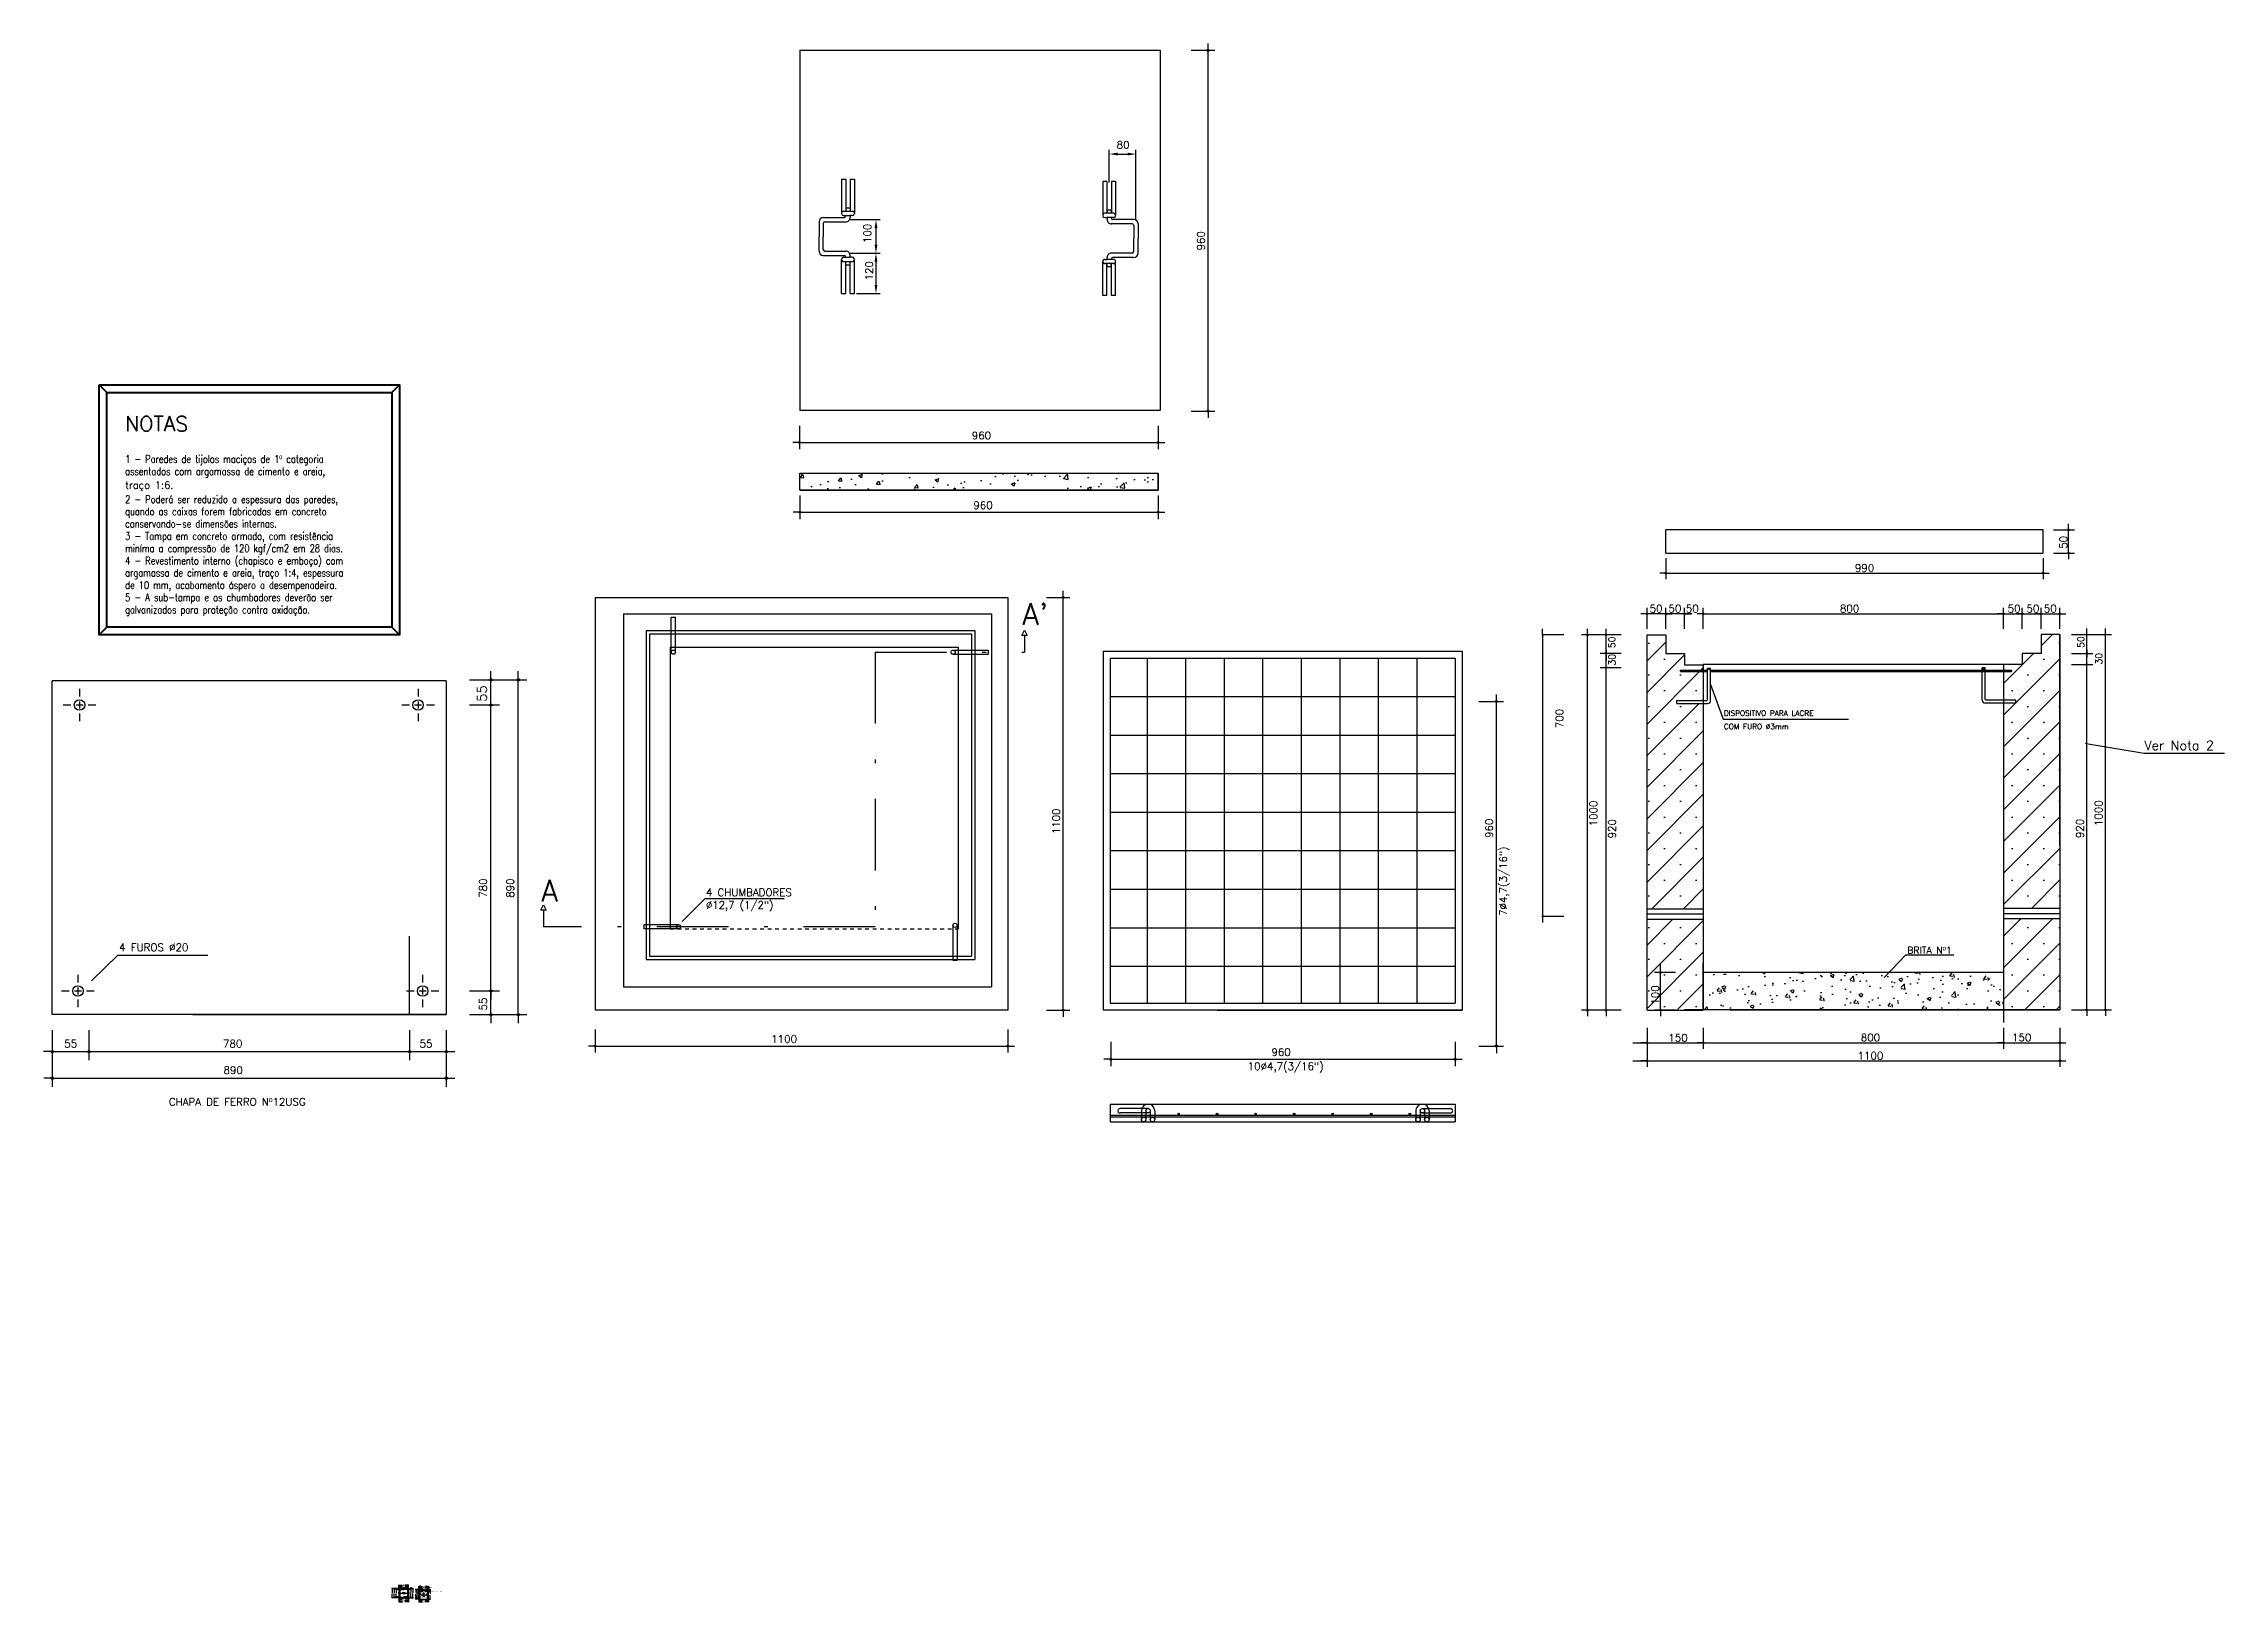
# Model space of a CAD drawing. Header units: millimetres. Extents: x 425 to 646, y 332 to 411.
# Drawn here: x 588 to 646.1, y 331.7 to 373.3 of the extents above; entities that cross this region are included whole.
import ezdxf

# ---------------------------------------------------------------- set-up
doc = ezdxf.new("R2010")
doc.units = ezdxf.units.MM
for name, pattern in [('DASHDOT2', [12.7, 6.35, -3.175, 0, -3.175]), ('DASHDOTX2', [2, 1, -0.5, 0, -0.5]), ('DASHED2', [0.375, 0.25, -0.125]), ('HIDDEN', [0.375, 0.25, -0.125])]:
    doc.linetypes.add(name, pattern=pattern)
for name, color, linetype in [('Alvenaria', 7, 'Continuous'), ('CAIXA', 7, 'Continuous'), ('Cotas', 1, 'Continuous'), ('Equipos', 7, 'Continuous'), ('Linha de Corte', 5, 'DASHDOTX2'), ('texto', 7, 'Continuous')]:
    doc.layers.add(name, color=color, linetype=linetype)
doc.layers.add('Cota', color=7, linetype='Continuous', lineweight=25)
doc.layers.add('Elétrica', color=8, linetype='Continuous', lineweight=40)
doc.layers.add('VP', color=1, linetype='Continuous', plot=False)
doc.styles.add('ARIAL', font='arial.ttf')
doc.styles.add('AVELAR', font='simplex.shx')
doc.styles.add('ROMANS', font='romans.shx', dxfattribs={"height": 0.2})
doc.dimstyles.new('Cota oblique 1-25', dxfattribs={"dimscale": 0.25, "dimtxt": 0.125, "dimasz": 0.08, "dimexe": 0.03, "dimexo": 0.001, "dimgap": 0.025, "dimtad": 1, "dimlfac": 1000, "dimtxsty": 'ROMANS', "dimblk": 'OBLIQUE', "dimcen": 2.5, "dimadec": 0, "dimazin": 0, "dimtfac": 1, "dimtmove": 0, "dimatfit": 3, "dimldrblk": 'OBLIQUE', "dimfxl": 0, "dimlwd": 25, "dimlwe": 25, "dimarcsym": 0})
doc.dimstyles.new('RICARDO-1-10', dxfattribs={"dimtxt": 0.02, "dimasz": 0.01, "dimexe": 0.01, "dimexo": 0.01, "dimgap": 0.01, "dimtad": 0, "dimtih": 1, "dimtoh": 1, "dimdec": 0, "dimlfac": 1000, "dimzin": 0, "dimdsep": 46, "dimtxsty": 'ARIAL', "dimblk": 'OBLIQUE', "dimcen": 0, "dimclrt": 4, "dimadec": 0, "dimazin": 0, "dimtfac": 1, "dimtdec": 0, "dimtofl": 0, "dimtmove": 0, "dimatfit": 3, "dimldrblk": 'CLOSEDBLANK', "dimfxl": 0, "dimtolj": 1, "dimtzin": 0, "dimarcsym": 0})

msp = doc.modelspace()

# ---------------------------------------------------------------- texts
at = {"layer": 'CAIXA', "color": 3, "style": 'AVELAR'}
msp.add_text('NOTAS', height=0.4, dxfattribs=at).set_placement((590.18465, 362.93431))
at = {"layer": 'Cota', "color": 7, "style": 'AVELAR'}
for s, height, p in [('80', 0.200347, (616.6064, 370.46858)), ('960', 0.200347, (612.74536, 362.72184)), ('960', 0.200347, (612.78829, 360.86276)), ('4 FUROS %%C20', 0.2003472, (590.02323, 349.08088)), ('55', 0.200347, (588.56132, 346.5137)), ('780', 0.200347, (592.79141, 346.5137)), ('55', 0.200347, (598.03095, 346.5137)), ('1100', 0.2, (607.40188, 346.63821)), ('890', 0.200347, (592.80489, 345.80731))]:
    msp.add_text(s, height=height, dxfattribs=at).set_placement(p)
for s, height, p in [('100', 0.2, (610.06236, 367.95239)), ('960', 0.2, (618.95276, 367.75459)), ('120', 0.2, (610.10922, 366.95393)), ('50', 0.18, (629.89402, 357.15583)), ('50', 0.18, (642.39093, 357.16376)), ('30', 0.18, (629.89599, 356.69113)), ('30', 0.18, (642.86833, 356.71722)), ('55', 0.25632, (599.82057, 355.72345)), ('700', 0.2, (628.50619, 355.0225)), ('1100', 0.198, (615.09305, 352.20046)), ('1000', 0.2, (629.40981, 352.40527)), ('1000', 0.2, (642.87514, 352.4132)), ('960', 0.2, (626.63279, 352.09679)), ('920', 0.2, (629.9071, 352.08343)), ('920', 0.2, (642.37784, 352.09136)), ('7%%C4,7(3/16")', 0.2, (627.00447, 350.01862)), ('780', 0.2, (599.82057, 350.50257)), ('890', 0.2, (600.54616, 350.50257)), ('55', 0.2, (599.82057, 347.49812))]:
    msp.add_text(s, height=height, rotation=90, dxfattribs=at).set_placement(p)
at = {"layer": 'Cota', "color": 2, "linetype": 'ByBlock', "style": 'ARIAL', "width": 0.8}
for s, p in [('A', (597.44667, 331.96988)), ("A'", (597.75257, 331.96988)), ('FURO %%C 25mm', (598.06793, 331.84543))]:
    msp.add_text(s, height=0.02, dxfattribs=at).set_placement(p)
at = {"layer": 'Cota', "color": 7, "char_height": 0.2, "attachment_point": 5, "rotation": 90, "style": 'AVELAR'}
for s, insert in [('\\A1;50', (641.83591, 359.97484)), ('\\A1;100', (630.95955, 347.91019))]:
    msp.add_mtext(s, dxfattribs=dict(at, insert=insert))
at = {"layer": 'Cota', "color": 7, "linetype": 'ByBlock', "char_height": 0.2, "attachment_point": 5, "style": 'AVELAR'}
for s, insert in [('990', (636.53714, 359.29071)), ('\\A1;50', (630.98192, 358.20867)), ('\\A1;50', (631.48196, 358.20867)), ('\\A1;50', (631.94422, 358.20867)), ('800', (636.13814, 358.20867)), ('\\A1;50', (640.52235, 358.20867)), ('\\A1;50', (641.02239, 358.20867)), ('\\A1;50', (641.48465, 358.20867)), ('\\A1;150', (631.56603, 346.76825)), ('1100', (636.69451, 346.29354)), ('800', (636.69451, 346.77618)), ('\\A1;150', (640.72453, 346.77618))]:
    msp.add_mtext(s, dxfattribs=dict(at, insert=insert))
at = {"layer": 'Cota', "color": 2, "linetype": 'ByBlock', "insert": (598.3363, 332.00618), "char_height": 0.02, "attachment_point": 4, "style": 'ARIAL'}
msp.add_mtext('GANCHO Ø 7,9(5/16")', dxfattribs=at)
at = {"layer": 'texto', "style": 'ROMANS', "width": 0.8}
for s, p in [('1 - Paredes de tijolos maciços de 1º categoria', (590.18465, 362.09538)), ('assentados com argamassa de cimento e areia,', (590.18465, 361.76843)), ('2 - Poderá ser reduzido a espessura das paredes,', (590.18465, 361.02275)), ('quando as caixas forem fabricadas em concreto', (590.18465, 360.6958)), ('conservando-se dimensões internas.', (590.18465, 360.36886)), ('3 - Tampa em concreto armado, com resistência', (590.18465, 360.04191)), ('miníma a compressão de 120 kgf/cm2 em 28 dias.', (590.18465, 359.71496)), ('4 - Revestimento interno (chapisco e emboço) com', (590.18465, 359.38801)), ('argamassa de cimento e areia, traço 1:4, espessura', (590.18465, 359.06106)), ('de 10 mm, acabamento áspero a desempenadeira.', (590.18465, 358.73411)), ('5 - A sub-tampa e os chumbadores deverão ser', (590.18465, 358.40716)), ('galvanizados para proteção contra oxidação.', (590.18465, 358.08022))]:
    msp.add_text(s, height=0.2, dxfattribs=at).set_placement(p)
at = {"layer": 'texto', "style": 'AVELAR'}
msp.add_text('traço 1:6.', height=0.19072, dxfattribs=at).set_placement((590.18465, 361.40432))
at = {"layer": 'texto', "color": 7}
for s, height, style, p in [("A'", 0.575348, 'ROMANS', (614.08871, 357.77504)), ('COM FURO %%C3mm', 0.14304, 'AVELAR', (632.7876, 354.99344)), ('DISPOSITIVO PARA LACRE', 0.14304, 'AVELAR', (632.7876, 355.35027)), ('A', 0.57535, 'ROMANS', (601.26783, 350.40112)), ('%%C12,7 (1/2")', 0.198, 'AVELAR', (605.66109, 350.21138)), ('4 CHUMBADORES', 0.2, 'ROMANS', (605.66109, 350.54581)), ('BRITA Nº1', 0.18, 'AVELAR', (637.67781, 349.01365)), ('960', 0.2, 'ROMANS', (620.73083, 346.28863)), ('10%%C4,7(3/16")', 0.2, 'ROMANS', (620.09856, 345.91007)), ('CHAPA DE FERRO Nº12USG', 0.2, 'ROMANS', (591.34928, 344.96208))]:
    msp.add_text(s, height=height, dxfattribs=dict(at, style=style)).set_placement(p)
at = {"layer": 'texto', "color": 7, "ltscale": 0.1, "insert": (643.99501, 354.68896), "char_height": 0.25, "attachment_point": 1, "style": 'ROMANS'}
msp.add_mtext('Ver Nota 2', dxfattribs=at)

# ---------------------------------------------------------------- blocks, each defined once
blk = doc.blocks.new('_Oblique')
at = {"color": 0, "linetype": 'ByBlock', "lineweight": -2}
blk.add_line((-0.5, -0.5), (0.5, 0.5), dxfattribs=at)
blk = doc.blocks.new('*D39')
at = {"layer": 'DEFPOINTS', "color": 0, "transparency": 16777216}
for p in [(597.481, 332.094), (597.731, 332.181), (597.731, 332.094)]:
    blk.add_point(p, dxfattribs=at)
at = {"layer": 'VP', "color": 0, "lineweight": -2, "transparency": 16777216}
for p, q in [((597.481, 332.104), (597.481, 332.191)), ((597.481, 332.181), (597.574, 332.181)), ((597.731, 332.181), (597.639, 332.181)), ((597.731, 332.104), (597.731, 332.191))]:
    blk.add_line(p, q, dxfattribs=at)
at = {"layer": 'VP', "color": 0, "lineweight": -2, "transparency": 16777216, "xscale": 0.01, "yscale": 0.01, "zscale": 0.01, "rotation": 180}
blk.add_blockref('_Oblique', (597.481, 332.181), dxfattribs=at)
at = {"layer": 'VP', "color": 0, "lineweight": -2, "transparency": 16777216, "xscale": 0.01, "yscale": 0.01, "zscale": 0.01}
blk.add_blockref('_Oblique', (597.731, 332.181), dxfattribs=at)
at = {"layer": 'VP', "color": 4, "transparency": 16777216, "insert": (597.606, 332.181), "char_height": 0.02, "attachment_point": 5, "style": 'ARIAL'}
blk.add_mtext('\\A1;250', dxfattribs=at)
blk = doc.blocks.new('_ClosedBlank')
at = {"color": 0, "linetype": 'ByBlock', "lineweight": -2}
for p, q in [((-1, 0.2), (0, 0)), ((-1, 0.2), (-1, -0.2)), ((0, 0), (-1, -0.2))]:
    blk.add_line(p, q, dxfattribs=at)
blk = doc.blocks.new('*D40')
at = {"layer": 'DEFPOINTS', "color": 0, "transparency": 16777216}
for p in [(597.496, 332.079), (597.716, 332.152), (597.716, 332.079)]:
    blk.add_point(p, dxfattribs=at)
at = {"layer": 'VP', "color": 0, "lineweight": -2, "transparency": 16777216}
for p, q in [((597.496, 332.089), (597.496, 332.162)), ((597.496, 332.152), (597.574, 332.152)), ((597.716, 332.152), (597.639, 332.152)), ((597.716, 332.089), (597.716, 332.162))]:
    blk.add_line(p, q, dxfattribs=at)
at = {"layer": 'VP', "color": 0, "lineweight": -2, "transparency": 16777216, "xscale": 0.01, "yscale": 0.01, "zscale": 0.01, "rotation": 180}
blk.add_blockref('_Oblique', (597.496, 332.152), dxfattribs=at)
at = {"layer": 'VP', "color": 0, "lineweight": -2, "transparency": 16777216, "xscale": 0.01, "yscale": 0.01, "zscale": 0.01}
blk.add_blockref('_Oblique', (597.716, 332.152), dxfattribs=at)
at = {"layer": 'VP', "color": 4, "transparency": 16777216, "insert": (597.606, 332.152), "char_height": 0.02, "attachment_point": 5, "style": 'ARIAL'}
blk.add_mtext('\\A1;220', dxfattribs=at)
blk = doc.blocks.new('*D41')
at = {"layer": 'DEFPOINTS', "color": 0, "transparency": 16777216}
for p in [(597.506, 332.069), (597.706, 332.121), (597.706, 332.069)]:
    blk.add_point(p, dxfattribs=at)
at = {"layer": 'VP', "color": 0, "lineweight": -2, "transparency": 16777216}
for p, q in [((597.506, 332.079), (597.506, 332.131)), ((597.506, 332.121), (597.574, 332.121)), ((597.706, 332.121), (597.639, 332.121)), ((597.706, 332.079), (597.706, 332.131))]:
    blk.add_line(p, q, dxfattribs=at)
at = {"layer": 'VP', "color": 0, "lineweight": -2, "transparency": 16777216, "xscale": 0.01, "yscale": 0.01, "zscale": 0.01, "rotation": 180}
blk.add_blockref('_Oblique', (597.506, 332.121), dxfattribs=at)
at = {"layer": 'VP', "color": 0, "lineweight": -2, "transparency": 16777216, "xscale": 0.01, "yscale": 0.01, "zscale": 0.01}
blk.add_blockref('_Oblique', (597.706, 332.121), dxfattribs=at)
at = {"layer": 'VP', "color": 4, "transparency": 16777216, "insert": (597.606, 332.121), "char_height": 0.02, "attachment_point": 5, "style": 'ARIAL'}
blk.add_mtext('\\A1;200', dxfattribs=at)
blk = doc.blocks.new('*D42')
at = {"layer": 'DEFPOINTS', "color": 0, "transparency": 16777216}
for p in [(598.264, 332.063), (598.312, 332.063), (598.264, 331.813)]:
    blk.add_point(p, dxfattribs=at)
at = {"layer": 'VP', "color": 0, "lineweight": -2, "transparency": 16777216}
for p, q in [((598.274, 332.063), (598.322, 332.063)), ((598.312, 332.063), (598.312, 331.958)), ((598.312, 331.813), (598.312, 331.918)), ((598.274, 331.813), (598.322, 331.813))]:
    blk.add_line(p, q, dxfattribs=at)
at = {"layer": 'VP', "color": 0, "lineweight": -2, "transparency": 16777216, "xscale": 0.01, "yscale": 0.01, "zscale": 0.01}
for p, rotation in [((598.312, 332.063), 90), ((598.312, 331.813), 270)]:
    blk.add_blockref('_Oblique', p, dxfattribs=dict(at, rotation=rotation))
at = {"layer": 'VP', "color": 4, "transparency": 16777216, "insert": (598.312, 331.938), "char_height": 0.02, "attachment_point": 5, "style": 'ARIAL'}
blk.add_mtext('\\A1;250', dxfattribs=at)
blk = doc.blocks.new('*D43')
at = {"layer": 'DEFPOINTS', "color": 0, "transparency": 16777216}
for p in [(597.481, 331.844), (597.731, 331.844), (597.731, 331.736)]:
    blk.add_point(p, dxfattribs=at)
at = {"layer": 'VP', "color": 0, "lineweight": -2, "transparency": 16777216}
for p, q in [((597.481, 331.834), (597.481, 331.726)), ((597.481, 331.736), (597.574, 331.736)), ((597.731, 331.736), (597.639, 331.736)), ((597.731, 331.834), (597.731, 331.726))]:
    blk.add_line(p, q, dxfattribs=at)
at = {"layer": 'VP', "color": 0, "lineweight": -2, "transparency": 16777216, "xscale": 0.01, "yscale": 0.01, "zscale": 0.01, "rotation": 180}
blk.add_blockref('_Oblique', (597.481, 331.736), dxfattribs=at)
at = {"layer": 'VP', "color": 0, "lineweight": -2, "transparency": 16777216, "xscale": 0.01, "yscale": 0.01, "zscale": 0.01}
blk.add_blockref('_Oblique', (597.731, 331.736), dxfattribs=at)
at = {"layer": 'VP', "color": 4, "transparency": 16777216, "insert": (597.606, 331.736), "char_height": 0.02, "attachment_point": 5, "style": 'ARIAL'}
blk.add_mtext('\\A1;250', dxfattribs=at)
blk = doc.blocks.new('*D44')
at = {"layer": 'DEFPOINTS', "color": 0, "transparency": 16777216}
for p in [(597.496, 331.859), (597.716, 331.859), (597.716, 331.766)]:
    blk.add_point(p, dxfattribs=at)
at = {"layer": 'VP', "color": 0, "lineweight": -2, "transparency": 16777216}
for p, q in [((597.496, 331.849), (597.496, 331.756)), ((597.716, 331.849), (597.716, 331.756)), ((597.496, 331.766), (597.574, 331.766)), ((597.716, 331.766), (597.639, 331.766))]:
    blk.add_line(p, q, dxfattribs=at)
at = {"layer": 'VP', "color": 0, "lineweight": -2, "transparency": 16777216, "xscale": 0.01, "yscale": 0.01, "zscale": 0.01, "rotation": 180}
blk.add_blockref('_Oblique', (597.496, 331.766), dxfattribs=at)
at = {"layer": 'VP', "color": 0, "lineweight": -2, "transparency": 16777216, "xscale": 0.01, "yscale": 0.01, "zscale": 0.01}
blk.add_blockref('_Oblique', (597.716, 331.766), dxfattribs=at)
at = {"layer": 'VP', "color": 4, "transparency": 16777216, "insert": (597.606, 331.766), "char_height": 0.02, "attachment_point": 5, "style": 'ARIAL'}
blk.add_mtext('\\A1;220', dxfattribs=at)
blk = doc.blocks.new('*D45')
at = {"layer": 'DEFPOINTS', "color": 0, "transparency": 16777216}
for p in [(597.506, 331.869), (597.706, 331.869), (597.706, 331.812)]:
    blk.add_point(p, dxfattribs=at)
at = {"layer": 'VP', "color": 0, "lineweight": -2, "transparency": 16777216}
for p, q in [((597.506, 331.859), (597.506, 331.802)), ((597.706, 331.859), (597.706, 331.802)), ((597.506, 331.812), (597.574, 331.812)), ((597.706, 331.812), (597.639, 331.812))]:
    blk.add_line(p, q, dxfattribs=at)
at = {"layer": 'VP', "color": 0, "lineweight": -2, "transparency": 16777216, "xscale": 0.01, "yscale": 0.01, "zscale": 0.01, "rotation": 180}
blk.add_blockref('_Oblique', (597.506, 331.812), dxfattribs=at)
at = {"layer": 'VP', "color": 0, "lineweight": -2, "transparency": 16777216, "xscale": 0.01, "yscale": 0.01, "zscale": 0.01}
blk.add_blockref('_Oblique', (597.706, 331.812), dxfattribs=at)
at = {"layer": 'VP', "color": 4, "transparency": 16777216, "insert": (597.606, 331.812), "char_height": 0.02, "attachment_point": 5, "style": 'ARIAL'}
blk.add_mtext('\\A1;200', dxfattribs=at)
blk = doc.blocks.new('*D46')
at = {"layer": 'DEFPOINTS', "color": 0, "transparency": 16777216}
for p in [(598.014, 331.813), (598.264, 331.813), (598.264, 331.736)]:
    blk.add_point(p, dxfattribs=at)
at = {"layer": 'VP', "color": 0, "lineweight": -2, "transparency": 16777216}
for p, q in [((598.014, 331.803), (598.014, 331.726)), ((598.014, 331.736), (598.107, 331.736)), ((598.264, 331.736), (598.172, 331.736)), ((598.264, 331.803), (598.264, 331.726))]:
    blk.add_line(p, q, dxfattribs=at)
at = {"layer": 'VP', "color": 0, "lineweight": -2, "transparency": 16777216, "xscale": 0.01, "yscale": 0.01, "zscale": 0.01, "rotation": 180}
blk.add_blockref('_Oblique', (598.014, 331.736), dxfattribs=at)
at = {"layer": 'VP', "color": 0, "lineweight": -2, "transparency": 16777216, "xscale": 0.01, "yscale": 0.01, "zscale": 0.01}
blk.add_blockref('_Oblique', (598.264, 331.736), dxfattribs=at)
at = {"layer": 'VP', "color": 4, "transparency": 16777216, "insert": (598.139, 331.736), "char_height": 0.02, "attachment_point": 5, "style": 'ARIAL'}
blk.add_mtext('\\A1;250', dxfattribs=at)
blk = doc.blocks.new('*D47')
at = {"layer": 'DEFPOINTS', "color": 0, "transparency": 16777216}
for p in [(597.926, 332.063), (598.014, 332.063), (598.014, 331.813)]:
    blk.add_point(p, dxfattribs=at)
at = {"layer": 'VP', "color": 0, "lineweight": -2, "transparency": 16777216}
for p, q in [((598.004, 332.063), (597.916, 332.063)), ((597.926, 332.063), (597.926, 331.984)), ((597.926, 331.813), (597.926, 331.944)), ((598.004, 331.813), (597.916, 331.813))]:
    blk.add_line(p, q, dxfattribs=at)
at = {"layer": 'VP', "color": 0, "lineweight": -2, "transparency": 16777216, "xscale": 0.01, "yscale": 0.01, "zscale": 0.01}
for p, rotation in [((597.926, 332.063), 90), ((597.926, 331.813), 270)]:
    blk.add_blockref('_Oblique', p, dxfattribs=dict(at, rotation=rotation))
at = {"layer": 'VP', "color": 4, "transparency": 16777216, "insert": (597.926, 331.964), "char_height": 0.02, "attachment_point": 5, "style": 'ARIAL'}
blk.add_mtext('\\A1;250', dxfattribs=at)
blk = doc.blocks.new('*D48')
at = {"layer": 'DEFPOINTS', "color": 0, "transparency": 16777216}
for p in [(598.014, 332.038), (598.264, 332.143), (598.264, 332.038)]:
    blk.add_point(p, dxfattribs=at)
at = {"layer": 'VP', "color": 0, "lineweight": -2, "transparency": 16777216}
for p, q in [((598.014, 332.048), (598.014, 332.153)), ((598.014, 332.143), (598.107, 332.143)), ((598.264, 332.143), (598.172, 332.143)), ((598.264, 332.048), (598.264, 332.153))]:
    blk.add_line(p, q, dxfattribs=at)
at = {"layer": 'VP', "color": 0, "lineweight": -2, "transparency": 16777216, "xscale": 0.01, "yscale": 0.01, "zscale": 0.01, "rotation": 180}
blk.add_blockref('_Oblique', (598.014, 332.143), dxfattribs=at)
at = {"layer": 'VP', "color": 0, "lineweight": -2, "transparency": 16777216, "xscale": 0.01, "yscale": 0.01, "zscale": 0.01}
blk.add_blockref('_Oblique', (598.264, 332.143), dxfattribs=at)
at = {"layer": 'VP', "color": 4, "transparency": 16777216, "insert": (598.139, 332.143), "char_height": 0.02, "attachment_point": 5, "style": 'ARIAL'}
blk.add_mtext('\\A1;250', dxfattribs=at)
blk = doc.blocks.new('*D49')
at = {"layer": 'DEFPOINTS', "color": 0, "transparency": 16777216}
for p in [(597.968, 332.038), (598.014, 332.063), (598.014, 332.038)]:
    blk.add_point(p, dxfattribs=at)
at = {"layer": 'VP', "color": 0, "lineweight": -2, "transparency": 16777216}
for p, q in [((598.004, 332.063), (597.958, 332.063)), ((598.004, 332.038), (597.958, 332.038)), ((597.968, 332.063), (597.968, 332.038))]:
    blk.add_line(p, q, dxfattribs=at)
at = {"layer": 'VP', "color": 0, "lineweight": -2, "transparency": 16777216, "xscale": 0.01, "yscale": 0.01, "zscale": 0.01}
for p, rotation in [((597.968, 332.063), 90), ((597.968, 332.038), 270)]:
    blk.add_blockref('_Oblique', p, dxfattribs=dict(at, rotation=rotation))
at = {"layer": 'VP', "color": 4, "transparency": 16777216, "insert": (597.968, 332.05), "char_height": 0.02, "attachment_point": 5, "style": 'ARIAL'}
blk.add_mtext('\\A1;25', dxfattribs=at)
blk = doc.blocks.new('*D50')
at = {"layer": 'DEFPOINTS', "color": 0, "transparency": 16777216}
for p in [(598.264, 332.063), (598.264, 332.038), (598.311, 332.038)]:
    blk.add_point(p, dxfattribs=at)
at = {"layer": 'VP', "color": 0, "lineweight": -2, "transparency": 16777216}
for p, q in [((598.274, 332.063), (598.321, 332.063)), ((598.274, 332.038), (598.321, 332.038)), ((598.311, 332.063), (598.311, 332.038))]:
    blk.add_line(p, q, dxfattribs=at)
at = {"layer": 'VP', "color": 0, "lineweight": -2, "transparency": 16777216, "xscale": 0.01, "yscale": 0.01, "zscale": 0.01}
for p, rotation in [((598.311, 332.063), 90), ((598.311, 332.038), 270)]:
    blk.add_blockref('_Oblique', p, dxfattribs=dict(at, rotation=rotation))
at = {"layer": 'VP', "color": 4, "transparency": 16777216, "insert": (598.311, 332.05), "char_height": 0.02, "attachment_point": 5, "style": 'ARIAL'}
blk.add_mtext('\\A1;25', dxfattribs=at)
blk = doc.blocks.new('*D51')
at = {"layer": 'DEFPOINTS', "color": 0, "transparency": 16777216}
for p in [(597.99, 331.962), (598.006, 331.962), (598.01, 331.813)]:
    blk.add_point(p, dxfattribs=at)
at = {"layer": 'VP', "color": 0, "lineweight": -2, "transparency": 16777216}
for p, q in [((597.996, 331.962), (597.98, 331.962)), ((597.99, 331.962), (597.99, 331.908)), ((597.99, 331.813), (597.99, 331.867)), ((598, 331.813), (597.98, 331.813))]:
    blk.add_line(p, q, dxfattribs=at)
at = {"layer": 'VP', "color": 0, "lineweight": -2, "transparency": 16777216, "xscale": 0.01, "yscale": 0.01, "zscale": 0.01}
for p, rotation in [((597.99, 331.962), 90), ((597.99, 331.813), 270)]:
    blk.add_blockref('_Oblique', p, dxfattribs=dict(at, rotation=rotation))
at = {"layer": 'VP', "color": 4, "transparency": 16777216, "insert": (597.99, 331.888), "char_height": 0.02, "attachment_point": 5, "style": 'ARIAL'}
blk.add_mtext('\\A1;150', dxfattribs=at)
blk = doc.blocks.new('*D52')
at = {"layer": 'DEFPOINTS', "color": 0, "transparency": 16777216}
for p in [(597.951, 332.038), (597.957, 332.038), (597.955, 331.813)]:
    blk.add_point(p, dxfattribs=at)
at = {"layer": 'VP', "color": 0, "lineweight": -2, "transparency": 16777216}
for p, q in [((597.957, 332.038), (597.957, 331.946)), ((597.957, 331.813), (597.957, 331.905)), ((597.961, 332.038), (597.967, 332.038)), ((597.965, 331.813), (597.967, 331.813))]:
    blk.add_line(p, q, dxfattribs=at)
at = {"layer": 'VP', "color": 0, "lineweight": -2, "transparency": 16777216, "xscale": 0.01, "yscale": 0.01, "zscale": 0.01}
for p, rotation in [((597.957, 332.038), 90), ((597.957, 331.813), 270)]:
    blk.add_blockref('_Oblique', p, dxfattribs=dict(at, rotation=rotation))
at = {"layer": 'VP', "color": 4, "transparency": 16777216, "insert": (597.957, 331.925), "char_height": 0.02, "attachment_point": 5, "style": 'ARIAL'}
blk.add_mtext('\\A1;225', dxfattribs=at)
blk = doc.blocks.new('*D53')
at = {"layer": 'DEFPOINTS', "color": 0, "transparency": 16777216}
for p in [(598.039, 331.797), (598.239, 331.797), (598.239, 331.771)]:
    blk.add_point(p, dxfattribs=at)
at = {"layer": 'VP', "color": 0, "lineweight": -2, "transparency": 16777216}
for p, q in [((598.039, 331.787), (598.039, 331.761)), ((598.039, 331.771), (598.107, 331.771)), ((598.239, 331.771), (598.172, 331.771)), ((598.239, 331.787), (598.239, 331.761))]:
    blk.add_line(p, q, dxfattribs=at)
at = {"layer": 'VP', "color": 0, "lineweight": -2, "transparency": 16777216, "xscale": 0.01, "yscale": 0.01, "zscale": 0.01, "rotation": 180}
blk.add_blockref('_Oblique', (598.039, 331.771), dxfattribs=at)
at = {"layer": 'VP', "color": 0, "lineweight": -2, "transparency": 16777216, "xscale": 0.01, "yscale": 0.01, "zscale": 0.01}
blk.add_blockref('_Oblique', (598.239, 331.771), dxfattribs=at)
at = {"layer": 'VP', "color": 4, "transparency": 16777216, "insert": (598.139, 331.771), "char_height": 0.02, "attachment_point": 5, "style": 'ARIAL'}
blk.add_mtext('\\A1;200', dxfattribs=at)
blk = doc.blocks.new('*D54')
at = {"layer": 'DEFPOINTS', "color": 0, "transparency": 16777216}
for p in [(598.239, 332.063), (598.25, 332.084), (598.25, 332.064)]:
    blk.add_point(p, dxfattribs=at)
at = {"layer": 'VP', "color": 0, "lineweight": -2, "transparency": 16777216}
for p, q in [((598.239, 332.084), (598.229, 332.084)), ((598.239, 332.073), (598.239, 332.094)), ((598.239, 332.084), (598.25, 332.084)), ((598.245, 332.084), (598.267, 332.135)), ((598.25, 332.074), (598.25, 332.094)), ((598.25, 332.084), (598.26, 332.084)), ((598.267, 332.135), (598.287, 332.135))]:
    blk.add_line(p, q, dxfattribs=at)
at = {"layer": 'VP', "color": 0, "lineweight": -2, "transparency": 16777216, "xscale": 0.01, "yscale": 0.01, "zscale": 0.01}
blk.add_blockref('_Oblique', (598.239, 332.084), dxfattribs=at)
at = {"layer": 'VP', "color": 0, "lineweight": -2, "transparency": 16777216, "xscale": 0.01, "yscale": 0.01, "zscale": 0.01, "rotation": 180}
blk.add_blockref('_Oblique', (598.25, 332.084), dxfattribs=at)
at = {"layer": 'VP', "color": 4, "transparency": 16777216, "insert": (598.311, 332.135), "char_height": 0.02, "attachment_point": 5, "style": 'ARIAL'}
blk.add_mtext('\\A1;10', dxfattribs=at)
blk = doc.blocks.new('*D55')
at = {"layer": 'DEFPOINTS', "color": 0, "transparency": 16777216}
for p in [(598.25, 332.026), (598.264, 332.084), (598.264, 332.026)]:
    blk.add_point(p, dxfattribs=at)
at = {"layer": 'VP', "color": 0, "lineweight": -2, "transparency": 16777216}
for p, q in [((598.25, 332.084), (598.24, 332.084)), ((598.25, 332.036), (598.25, 332.094)), ((598.25, 332.084), (598.264, 332.084)), ((598.257, 332.084), (598.282, 332.119)), ((598.264, 332.036), (598.264, 332.094)), ((598.264, 332.084), (598.274, 332.084)), ((598.282, 332.119), (598.302, 332.119))]:
    blk.add_line(p, q, dxfattribs=at)
at = {"layer": 'VP', "color": 0, "lineweight": -2, "transparency": 16777216, "xscale": 0.01, "yscale": 0.01, "zscale": 0.01}
blk.add_blockref('_Oblique', (598.25, 332.084), dxfattribs=at)
at = {"layer": 'VP', "color": 0, "lineweight": -2, "transparency": 16777216, "xscale": 0.01, "yscale": 0.01, "zscale": 0.01, "rotation": 180}
blk.add_blockref('_Oblique', (598.264, 332.084), dxfattribs=at)
at = {"layer": 'VP', "color": 4, "transparency": 16777216, "insert": (598.326, 332.119), "char_height": 0.02, "attachment_point": 5, "style": 'ARIAL'}
blk.add_mtext('\\A1;15', dxfattribs=at)
blk = doc.blocks.new('*D56')
at = {"layer": 'DEFPOINTS', "color": 0, "transparency": 16777216}
for p in [(598.039, 332.088), (598.239, 332.112), (598.239, 332.088)]:
    blk.add_point(p, dxfattribs=at)
at = {"layer": 'VP', "color": 0, "lineweight": -2, "transparency": 16777216}
for p, q in [((598.039, 332.098), (598.039, 332.122)), ((598.039, 332.112), (598.107, 332.112)), ((598.239, 332.112), (598.172, 332.112)), ((598.239, 332.098), (598.239, 332.122))]:
    blk.add_line(p, q, dxfattribs=at)
at = {"layer": 'VP', "color": 0, "lineweight": -2, "transparency": 16777216, "xscale": 0.01, "yscale": 0.01, "zscale": 0.01, "rotation": 180}
blk.add_blockref('_Oblique', (598.039, 332.112), dxfattribs=at)
at = {"layer": 'VP', "color": 0, "lineweight": -2, "transparency": 16777216, "xscale": 0.01, "yscale": 0.01, "zscale": 0.01}
blk.add_blockref('_Oblique', (598.239, 332.112), dxfattribs=at)
at = {"layer": 'VP', "color": 4, "transparency": 16777216, "insert": (598.139, 332.112), "char_height": 0.02, "attachment_point": 5, "style": 'ARIAL'}
blk.add_mtext('\\A1;200', dxfattribs=at)
blk = doc.blocks.new('*D57')
at = {"layer": 'DEFPOINTS', "color": 0, "transparency": 16777216}
for p in [(598.029, 332.084), (598.029, 332.064), (598.039, 332.063)]:
    blk.add_point(p, dxfattribs=at)
at = {"layer": 'VP', "color": 0, "lineweight": -2, "transparency": 16777216}
for p, q in [((598.029, 332.084), (598.019, 332.084)), ((598.029, 332.074), (598.029, 332.094)), ((598.039, 332.084), (598.029, 332.084)), ((598.034, 332.084), (598.041, 332.166)), ((598.039, 332.073), (598.039, 332.094)), ((598.039, 332.084), (598.049, 332.084)), ((598.041, 332.166), (598.061, 332.166))]:
    blk.add_line(p, q, dxfattribs=at)
at = {"layer": 'VP', "color": 0, "lineweight": -2, "transparency": 16777216, "xscale": 0.01, "yscale": 0.01, "zscale": 0.01}
blk.add_blockref('_Oblique', (598.029, 332.084), dxfattribs=at)
at = {"layer": 'VP', "color": 0, "lineweight": -2, "transparency": 16777216, "xscale": 0.01, "yscale": 0.01, "zscale": 0.01, "rotation": 180}
blk.add_blockref('_Oblique', (598.039, 332.084), dxfattribs=at)
at = {"layer": 'VP', "color": 4, "transparency": 16777216, "insert": (598.084, 332.166), "char_height": 0.02, "attachment_point": 5, "style": 'ARIAL'}
blk.add_mtext('\\A1;10', dxfattribs=at)
blk = doc.blocks.new('*D58')
at = {"layer": 'DEFPOINTS', "color": 0, "transparency": 16777216}
for p in [(598.014, 332.084), (598.014, 332.064), (598.029, 332.064)]:
    blk.add_point(p, dxfattribs=at)
at = {"layer": 'VP', "color": 0, "lineweight": -2, "transparency": 16777216}
for p, q in [((598.01, 332.116), (597.99, 332.116)), ((598.014, 332.084), (598.004, 332.084)), ((598.022, 332.084), (598.01, 332.116)), ((598.014, 332.074), (598.014, 332.094)), ((598.029, 332.084), (598.014, 332.084)), ((598.029, 332.074), (598.029, 332.094)), ((598.029, 332.084), (598.039, 332.084))]:
    blk.add_line(p, q, dxfattribs=at)
at = {"layer": 'VP', "color": 0, "lineweight": -2, "transparency": 16777216, "xscale": 0.01, "yscale": 0.01, "zscale": 0.01}
blk.add_blockref('_Oblique', (598.014, 332.084), dxfattribs=at)
at = {"layer": 'VP', "color": 0, "lineweight": -2, "transparency": 16777216, "xscale": 0.01, "yscale": 0.01, "zscale": 0.01, "rotation": 180}
blk.add_blockref('_Oblique', (598.029, 332.084), dxfattribs=at)
at = {"layer": 'VP', "color": 4, "transparency": 16777216, "insert": (597.966, 332.116), "char_height": 0.02, "attachment_point": 5, "style": 'ARIAL'}
blk.add_mtext('\\A1;15', dxfattribs=at)
blk = doc.blocks.new('*D198')
at = {"layer": 'Cotas', "color": 0, "lineweight": -2, "transparency": 16777216}
for p, q in [((597.496, 332.069), (597.395, 332.069)), ((597.496, 331.869), (597.395, 331.869)), ((597.405, 332.069), (597.405, 331.989)), ((597.405, 331.869), (597.405, 331.949))]:
    blk.add_line(p, q, dxfattribs=at)
at = {"layer": 'DEFPOINTS', "color": 0, "transparency": 16777216}
for p in [(597.405, 332.069), (597.506, 332.069), (597.506, 331.869)]:
    blk.add_point(p, dxfattribs=at)
at = {"layer": 'Cotas', "color": 0, "lineweight": -2, "transparency": 16777216, "xscale": 0.01, "yscale": 0.01, "zscale": 0.01}
for p, rotation in [((597.405, 332.069), 90), ((597.405, 331.869), 270)]:
    blk.add_blockref('_Oblique', p, dxfattribs=dict(at, rotation=rotation))
at = {"layer": 'Cotas', "color": 4, "transparency": 16777216, "insert": (597.405, 331.969), "char_height": 0.02, "attachment_point": 5, "style": 'ARIAL'}
blk.add_mtext('\\A1;200', dxfattribs=at)
blk = doc.blocks.new('*D199')
at = {"layer": 'Cotas', "color": 0, "lineweight": -2, "transparency": 16777216}
for p, q in [((597.486, 332.079), (597.343, 332.079)), ((597.486, 331.859), (597.343, 331.859)), ((597.353, 332.079), (597.353, 331.989)), ((597.353, 331.859), (597.353, 331.949))]:
    blk.add_line(p, q, dxfattribs=at)
at = {"layer": 'DEFPOINTS', "color": 0, "transparency": 16777216}
for p in [(597.353, 331.859), (597.496, 332.079), (597.496, 331.859)]:
    blk.add_point(p, dxfattribs=at)
at = {"layer": 'Cotas', "color": 0, "lineweight": -2, "transparency": 16777216, "xscale": 0.01, "yscale": 0.01, "zscale": 0.01}
for p, rotation in [((597.353, 332.079), 90), ((597.353, 331.859), 270)]:
    blk.add_blockref('_Oblique', p, dxfattribs=dict(at, rotation=rotation))
at = {"layer": 'Cotas', "color": 4, "transparency": 16777216, "insert": (597.353, 331.969), "char_height": 0.02, "attachment_point": 5, "style": 'ARIAL'}
blk.add_mtext('\\A1;220', dxfattribs=at)
blk = doc.blocks.new('*D200')
at = {"layer": 'Cotas', "color": 0, "lineweight": -2, "transparency": 16777216}
for p, q in [((597.471, 332.094), (597.289, 332.094)), ((597.471, 331.844), (597.289, 331.844)), ((597.299, 332.094), (597.299, 331.989)), ((597.299, 331.844), (597.299, 331.949))]:
    blk.add_line(p, q, dxfattribs=at)
at = {"layer": 'DEFPOINTS', "color": 0, "transparency": 16777216}
for p in [(597.299, 331.844), (597.481, 332.094), (597.481, 331.844)]:
    blk.add_point(p, dxfattribs=at)
at = {"layer": 'Cotas', "color": 0, "lineweight": -2, "transparency": 16777216, "xscale": 0.01, "yscale": 0.01, "zscale": 0.01}
for p, rotation in [((597.299, 332.094), 90), ((597.299, 331.844), 270)]:
    blk.add_blockref('_Oblique', p, dxfattribs=dict(at, rotation=rotation))
at = {"layer": 'Cotas', "color": 4, "transparency": 16777216, "insert": (597.299, 331.969), "char_height": 0.02, "attachment_point": 5, "style": 'ARIAL'}
blk.add_mtext('\\A1;250', dxfattribs=at)
blk = doc.blocks.new('*D201')
at = {"layer": 'Cotas', "color": 0, "lineweight": -2, "transparency": 16777216}
for p, q in [((597.726, 332.079), (597.811, 332.079)), ((597.741, 332.094), (597.811, 332.094)), ((597.801, 332.094), (597.801, 332.12)), ((597.801, 332.12), (597.811, 332.12)), ((597.801, 332.079), (597.801, 332.069))]:
    blk.add_line(p, q, dxfattribs=at)
at = {"layer": 'DEFPOINTS', "color": 0, "transparency": 16777216}
for p in [(597.716, 332.079), (597.731, 332.094), (597.801, 332.079)]:
    blk.add_point(p, dxfattribs=at)
at = {"layer": 'Cotas', "color": 0, "lineweight": -2, "transparency": 16777216, "xscale": 0.01, "yscale": 0.01, "zscale": 0.01}
for p, rotation in [((597.801, 332.094), 270), ((597.801, 332.079), 90)]:
    blk.add_blockref('_Oblique', p, dxfattribs=dict(at, rotation=rotation))
at = {"layer": 'Cotas', "color": 4, "transparency": 16777216, "insert": (597.834, 332.12), "char_height": 0.02, "attachment_point": 5, "style": 'ARIAL'}
blk.add_mtext('\\A1;15', dxfattribs=at)
blk = doc.blocks.new('*D202')
at = {"layer": 'Cotas', "color": 0, "lineweight": -2, "transparency": 16777216}
for p, q in [((597.726, 332.079), (597.811, 332.079)), ((597.726, 331.859), (597.811, 331.859)), ((597.801, 332.079), (597.801, 331.989)), ((597.801, 331.859), (597.801, 331.949))]:
    blk.add_line(p, q, dxfattribs=at)
at = {"layer": 'DEFPOINTS', "color": 0, "transparency": 16777216}
for p in [(597.716, 332.079), (597.716, 331.859), (597.801, 331.859)]:
    blk.add_point(p, dxfattribs=at)
at = {"layer": 'Cotas', "color": 0, "lineweight": -2, "transparency": 16777216, "xscale": 0.01, "yscale": 0.01, "zscale": 0.01}
for p, rotation in [((597.801, 332.079), 90), ((597.801, 331.859), 270)]:
    blk.add_blockref('_Oblique', p, dxfattribs=dict(at, rotation=rotation))
at = {"layer": 'Cotas', "color": 4, "transparency": 16777216, "insert": (597.801, 331.969), "char_height": 0.02, "attachment_point": 5, "style": 'ARIAL'}
blk.add_mtext('\\A1;220', dxfattribs=at)
blk = doc.blocks.new('*D203')
at = {"layer": 'Cotas', "color": 0, "lineweight": -2, "transparency": 16777216}
for p, q in [((597.726, 331.859), (597.811, 331.859)), ((597.741, 331.844), (597.811, 331.844)), ((597.801, 331.859), (597.801, 331.869)), ((597.801, 331.859), (597.801, 331.844)), ((597.801, 331.852), (597.829, 331.839)), ((597.801, 331.844), (597.801, 331.834)), ((597.829, 331.839), (597.849, 331.839))]:
    blk.add_line(p, q, dxfattribs=at)
at = {"layer": 'DEFPOINTS', "color": 0, "transparency": 16777216}
for p in [(597.716, 331.859), (597.731, 331.844), (597.801, 331.844)]:
    blk.add_point(p, dxfattribs=at)
at = {"layer": 'Cotas', "color": 0, "lineweight": -2, "transparency": 16777216, "xscale": 0.01, "yscale": 0.01, "zscale": 0.01}
for p, rotation in [((597.801, 331.859), 270), ((597.801, 331.844), 90)]:
    blk.add_blockref('_Oblique', p, dxfattribs=dict(at, rotation=rotation))
at = {"layer": 'Cotas', "color": 4, "transparency": 16777216, "insert": (597.873, 331.839), "char_height": 0.02, "attachment_point": 5, "style": 'ARIAL'}
blk.add_mtext('\\A1;15', dxfattribs=at)
blk = doc.blocks.new('*D204')
at = {"layer": 'Cotas', "color": 0, "lineweight": -2, "transparency": 16777216}
for p, q in [((597.741, 332.094), (597.862, 332.094)), ((597.741, 331.844), (597.862, 331.844)), ((597.852, 332.094), (597.852, 331.989)), ((597.852, 331.844), (597.852, 331.949))]:
    blk.add_line(p, q, dxfattribs=at)
at = {"layer": 'DEFPOINTS', "color": 0, "transparency": 16777216}
for p in [(597.731, 332.094), (597.731, 331.844), (597.852, 332.094)]:
    blk.add_point(p, dxfattribs=at)
at = {"layer": 'Cotas', "color": 0, "lineweight": -2, "transparency": 16777216, "xscale": 0.01, "yscale": 0.01, "zscale": 0.01}
for p, rotation in [((597.852, 332.094), 90), ((597.852, 331.844), 270)]:
    blk.add_blockref('_Oblique', p, dxfattribs=dict(at, rotation=rotation))
at = {"layer": 'Cotas', "color": 4, "transparency": 16777216, "insert": (597.852, 331.969), "char_height": 0.02, "attachment_point": 5, "style": 'ARIAL'}
blk.add_mtext('\\A1;250', dxfattribs=at)
blk = doc.blocks.new('COTAPT')
at = {"color": 0, "linetype": 'ByBlock'}
blk.add_line((0, 0), (200, 0), dxfattribs=at)
at = {"color": 6, "linetype": 'ByBlock'}
blk.add_lwpolyline([(-20, 20), (20, 20), (20, -20), (-20, -20)], close=True, dxfattribs=at)

# ---------------------------------------------------------------- dimensions: what is measured, and where the dimension line sits
at = {"layer": 'Cotas'}
for base, p1, p2, picture, middle in [((597.29935, 331.8441), (597.48145, 332.0941), (597.48145, 331.8441), '*D200', (597.29935, 331.9691)), ((597.35335, 331.8591), (597.49645, 332.0791), (597.49645, 331.8591), '*D199', (597.35335, 331.9691)), ((597.40458, 332.0691), (597.50645, 331.8691), (597.50645, 332.0691), '*D198', (597.40458, 331.9691)), ((597.85182, 332.0941), (597.73145, 331.8441), (597.73145, 332.0941), '*D204', (597.85182, 331.9691))]:
    dim = msp.add_linear_dim(base=base, p1=p1, p2=p2, angle=90, dimstyle='RICARDO-1-10', dxfattribs=at)
    dim.commit()
    dim.dimension.update_dxf_attribs({"geometry": picture, "text_midpoint": middle})
dim = msp.add_linear_dim(base=(597.8007, 332.0791), p1=(597.73145, 332.0941), p2=(597.71645, 332.0791), angle=90, dimstyle='RICARDO-1-10', dxfattribs=at)
dim.commit()
dim.dimension.update_dxf_attribs({"geometry": '*D201', "text_midpoint": (597.83416, 332.11999), "dimtype": 160})
dim = msp.add_linear_dim(base=(597.8007, 331.8591), p1=(597.71645, 332.0791), p2=(597.71645, 331.8591), angle=90, dimstyle='RICARDO-1-10', override={"dimtmove": 1}, dxfattribs=at)
dim.commit()
dim.dimension.update_dxf_attribs({"geometry": '*D202', "text_midpoint": (597.8007, 331.9691)})
dim = msp.add_linear_dim(base=(597.8007, 331.8441), p1=(597.71645, 331.8591), p2=(597.73145, 331.8441), angle=90, dimstyle='RICARDO-1-10', override={"dimtmove": 1}, dxfattribs=at)
dim.commit()
dim.dimension.update_dxf_attribs({"geometry": '*D203', "text_midpoint": (597.85932, 331.83949), "dimtype": 160})
at = {"layer": 'VP'}
for base, p1, p2, text, picture, middle in [((597.73145, 332.18064), (597.48145, 332.0941), (597.73145, 332.0941), '250', '*D39', (597.60645, 332.18064)), ((597.73145, 331.73621), (597.48145, 331.84379), (597.73145, 331.84379), '250', '*D43', (597.60645, 331.73621)), ((597.71645, 332.15244), (597.49645, 332.0791), (597.71645, 332.0791), '220', '*D40', (597.60645, 332.15244)), ((597.71645, 331.7656), (597.49645, 331.85879), (597.71645, 331.85879), '220', '*D44', (597.60645, 331.7656)), ((597.70645, 331.8122), (597.50645, 331.86879), (597.70645, 331.86879), '200', '*D45', (597.60645, 331.8122)), ((598.2644, 332.14276), (598.0144, 332.03788), (598.2644, 332.03788), '250', '*D48', (598.1394, 332.14276)), ((598.2394, 332.11175), (598.0394, 332.08829), (598.2394, 332.08831), '200', '*D56', (598.1394, 332.11175)), ((598.24973, 332.08364), (598.2394, 332.0628), (598.24973, 332.064), '10', '*D54', (598.29725, 332.13545)), ((598.2644, 332.08384), (598.24973, 332.02576), (598.2644, 332.02574), '15', '*D55', (598.31237, 332.11926)), ((598.2644, 331.73641), (598.0144, 331.81296), (598.2644, 331.81296), '250', '*D46', (598.1394, 331.73641)), ((598.2394, 331.77101), (598.0394, 331.79714), (598.2394, 331.79716), '200', '*D53', (598.1394, 331.77101))]:
    dim = msp.add_linear_dim(base=base, p1=p1, p2=p2, text=text, dimstyle='RICARDO-1-10', override={"dimtmove": 1}, dxfattribs=at)
    dim.commit()
    dim.dimension.update_dxf_attribs({"geometry": picture, "text_midpoint": middle, "dimtype": 160})
dim = msp.add_linear_dim(base=(597.70645, 332.12074), p1=(597.50645, 332.0691), p2=(597.70645, 332.0691), text='200', dimstyle='RICARDO-1-10', override={"dimtmove": 1}, dxfattribs=at)
dim.commit()
dim.dimension.update_dxf_attribs({"geometry": '*D41', "text_midpoint": (597.60645, 332.12074)})
for base, p1, p2, angle, text, picture, middle in [((597.92594, 332.06292), (598.01444, 331.81292), (598.01444, 332.06292), 90, '250', '*D47', (597.92594, 331.96423)), ((597.95708, 332.03792), (597.95524, 331.81292), (597.95097, 332.03792), 90, '225', '*D52', (597.95708, 331.92542)), ((598.0144, 332.08384), (598.02906, 332.06402), (598.0144, 332.064), 180, '15', '*D58', (597.97978, 332.11644)), ((597.96826, 332.03792), (598.0144, 332.06292), (598.0144, 332.03792), 90, '25', '*D49', (597.96826, 332.05042)), ((597.98996, 331.96235), (598.01031, 331.81292), (598.00604, 331.96235), 90, '150', '*D51', (597.98996, 331.88764)), ((598.02906, 332.08364), (598.0394, 332.0628), (598.02906, 332.064), 180, '10', '*D57', (598.07064, 332.16581)), ((598.31168, 332.06292), (598.26436, 331.81292), (598.26436, 332.06292), 90, '250', '*D42', (598.31168, 331.93792)), ((598.31054, 332.03792), (598.2644, 332.06292), (598.2644, 332.03792), 90, '25', '*D50', (598.31054, 332.05042))]:
    dim = msp.add_linear_dim(base=base, p1=p1, p2=p2, angle=angle, text=text, dimstyle='RICARDO-1-10', override={"dimtmove": 1}, dxfattribs=at)
    dim.commit()
    dim.dimension.update_dxf_attribs({"geometry": picture, "text_midpoint": middle, "dimtype": 160})

# ---------------------------------------------------------------- hatches: boundary and pattern name
at = {"layer": 'Alvenaria'}
h = msp.add_hatch(dxfattribs=at)
h.set_pattern_fill('AR-CONC', scale=0.005565, style=0)
h.set_pattern_definition([(50, (-300.22776, -1116.4814), (1.0138941, -0.0887042), [0.10601706, -1.16618766]), (355, (-300.2278, -1116.4814), (-0.1961334, 1.0632684), [0.08481365, -0.9329501]), (100.451, (-300.1433, -1116.4888), (0.8177644, 0.9745594), [0.0901006, -0.99110647]), (46.1842, (-300.2278, -1116.1987), (1.5086091, -0.233974), [0.1590256, -1.7492815]), (96.6356, (-300.102, -1116.2181), (1.321202, 1.3769727), [0.1351509, -1.4866597]), (351.184, (-300.2278, -1116.1987), (1.3212041, 1.3769703), [0.1272205, -1.3994252]), (21, (-300.0864, -1116.2693), (0.84376713, -0.56912806), [0.10601706, -1.16618766]), (326, (-300.0864, -1116.2693), (0.34394065, 1.0250429), [0.08481365, -0.9329501]), (71.4514, (-300.0161, -1116.3168), (1.18770545, 0.4559171), [0.0901006, -0.99110647]), (37.5, (-300.22776, -1116.48136), (0.017188695, 0.4705657), [0, -0.92164164, 0, -0.94708574, 0, -0.93648403]), (7.5, (-300.22776, -1116.48136), (0.37186479, 0.55752493), [0, -0.53998023, 0, -0.90043823, 0, -0.3569241]), (327.5, (-300.54298, -1116.48136), (0.75458878, -0.03188161), [0, -0.3533902, 0, -1.10257742, 0, -1.46303543]), (317.5, (-300.68434, -1116.48136), (0.82436852, 0.1415035), [0, -0.45940726, 0, -0.7322245, 0, -1.0389672])])
h.paths.add_polyline_path([(608.16664, 361.81453), (608.16664, 361.36675), (617.71403, 361.36675), (617.71403, 361.81453)])
h = msp.add_hatch(dxfattribs=at)
h.set_pattern_fill('SACNCR', scale=0.25, style=0)
h.set_pattern_definition([(45, (-4768.31004, -6131.6521), (-0.420949506, 0.420949506), []), (45, (-4767.8891, -6131.6521), (-0.420949506, 0.420949506), [0, -0.5953125])])
h.paths.add_polyline_path([(641.73997, 357.51581), (641.23997, 357.51581), (641.23997, 357.01581), (640.73997, 357.01581), (640.73997, 356.71581), (640.23997, 356.71581), (640.23997, 356.57213), (640.45551, 356.57214), (640.45551, 356.53191), (640.23997, 356.53191), (640.23997, 356.51581), (640.23997, 355.76754), (640.57105, 355.76754), (640.57105, 355.68708), (640.23997, 355.68708), (640.23997, 350.21941), (641.73997, 350.21941)])
h.paths.add_polyline_path([(640.23997, 347.51581), (641.73997, 347.51581), (641.73997, 349.937), (640.23997, 349.937)])
h.paths.add_polyline_path([(632.23997, 349.92907), (630.73997, 349.92907), (630.73997, 347.50789), (631.08265, 347.50789), (631.08265, 347.52398), (631.09874, 347.52398), (631.09874, 348.4918), (631.08265, 348.4918), (631.08265, 348.52398), (631.11484, 348.52398), (631.11484, 348.4918), (631.09874, 348.4918), (631.09874, 347.52398), (631.11484, 347.52398), (631.11484, 347.50789), (632.23997, 347.50789), (632.23997, 348.50789), (632.23997, 348.75789)])
h.paths.add_polyline_path([(630.73997, 350.21148), (632.23997, 350.21148), (632.23997, 355.67915), (631.5339, 355.67915), (631.5339, 355.75961), (632.23997, 355.75961), (632.23997, 356.53191), (632.11382, 356.53191), (631.63106, 356.53191), (631.63106, 356.57214), (632.03336, 356.57214), (632.23997, 356.57214), (632.23997, 356.70789), (631.73997, 356.70789), (631.73997, 357.00789), (631.23997, 357.00789), (631.23997, 357.50789), (630.73997, 357.50789)])
h.paths.add_polyline_path([(630.80955, 347.62209), (630.80955, 348.19828), (631.10955, 348.19828), (631.10955, 347.62209)], flags=25)
h = msp.add_hatch(dxfattribs=at)
h.set_pattern_fill('AR-CONC', scale=0.005, style=0)
h.set_pattern_definition([(50, (-4768.31004, -6131.6521), (0.910923345, -0.07969543), [0.09525, -1.04775]), (355, (-4768.31, -6131.6521), (-0.17621413, 0.95528321), [0.0762, -0.8382]), (100.451, (-4768.2341, -6131.6587), (0.73471251, 0.87558344), [0.08095, -0.89045]), (46.1842, (-4768.31, -6131.3981), (1.3553952, -0.21021164), [0.142875, -1.571625]), (96.6356, (-4768.1971, -6131.4156), (1.18702117, 1.23712778), [0.121425, -1.335675]), (351.184, (-4768.31, -6131.3981), (1.18702303, 1.2371256), [0.1143, -1.2573]), (21, (-4768.18304, -6131.4616), (0.7580744, -0.51132759), [0.09525, -1.04775]), (326, (-4768.183, -6131.4616), (0.30901014, 0.92093983), [0.0762, -0.8382]), (71.4514, (-4768.1199, -6131.5042), (1.06708245, 0.40961429), [0.08095, -0.89045]), (37.5, (-4768.31004, -6131.6521), (0.015443016, 0.422775194), [0, -0.82804, 0, -0.8509, 0, -0.841375]), (7.5, (-4768.31004, -6131.6521), (0.334098313, 0.500902874), [0, -0.48514, 0, -0.80899, 0, -0.320675]), (327.5, (-4768.59325, -6131.6521), (0.677952976, -0.02864372), [0, -0.3175, 0, -0.9906, 0, -1.31445]), (317.5, (-4768.72025, -6131.6521), (0.740645907, 0.127132455), [0, -0.41275, 0, -0.65786, 0, -0.93345])])
h.paths.add_polyline_path([(632.23997, 348.50789), (632.23997, 347.51581), (640.23997, 347.51581), (640.23997, 348.50789)])
h = msp.add_hatch(dxfattribs=at)
h.set_pattern_fill('AR-CONC', color=256, scale=0.0002, style=0)
h.set_pattern_definition([(50, (501.25197, 222.790882), (0.036436934, -0.003187817), [0.00381, -0.04191]), (355, (501.25197, 222.790882), (-0.007048565, 0.038211329), [0.003048, -0.033528]), (100.451, (501.255006, 222.790616), (0.0293885, 0.0350233376), [0.003238, -0.035618]), (46.1842, (501.25197, 222.80104), (0.054215808, -0.008408466), [0.005715, -0.062865]), (96.6356, (501.256487, 222.80034), (0.047480847, 0.049485111), [0.004857, -0.053427]), (351.184, (501.25197, 222.80104), (0.047480921, 0.049485024), [0.004572, -0.050292]), (21, (501.25705, 222.798502), (0.030322976, -0.020453104), [0.00381, -0.04191]), (326, (501.25705, 222.798502), (0.012360406, 0.036837593), [0.003048, -0.033528]), (71.4514, (501.259576, 222.796797), (0.042683298, 0.0163845715), [0.003238, -0.035618]), (37.5, (501.251969, 222.790882), (0.0006177207, 0.0169110078), [0, -0.0331216, 0, -0.034036, 0, -0.033655]), (7.5, (501.25197, 222.790882), (0.0133639325, 0.020036115), [0, -0.0194056, 0, -0.0323596, 0, -0.012827]), (327.5, (501.240641, 222.790882), (0.027118119, -0.0011457488), [0, -0.0127, 0, -0.039624, 0, -0.052578]), (317.5, (501.23556, 222.790882), (0.0296258363, 0.0050852982), [0, -0.01651, 0, -0.0263144, 0, -0.037338])])
h.paths.add_polyline_path([(598.2644, 332.06292), (598.0144, 332.06292), (598.0144, 331.91215), (598.0394, 331.91215), (598.0394, 332.03792), (598.10064, 332.03792), (598.10064, 332.06194), (598.18039, 332.06194), (598.18039, 332.03792), (598.2394, 332.03792), (598.2394, 331.91215), (598.2644, 331.91215)])
h.paths.add_polyline_path([(598.2644, 331.89585), (598.2394, 331.89585), (598.2394, 331.81292), (598.2644, 331.81292)])
h.paths.add_polyline_path([(598.0394, 331.89585), (598.0144, 331.89585), (598.0144, 331.81292), (598.0394, 331.81292)])

# ---------------------------------------------------------------- linework, layer by layer
at = {"color": 7, "ltscale": 0.005}
for p, q in [((630.73997, 357.50789), (631.23997, 357.50789)), ((631.23997, 357.50789), (631.23997, 357.00789)), ((641.73997, 357.51581), (641.23997, 357.51581)), ((641.23997, 357.51581), (641.23997, 357.01581)), ((631.23997, 357.00789), (631.73997, 357.00789)), ((631.73997, 357.00789), (631.73997, 356.70789)), ((641.23997, 357.01581), (640.73997, 357.01581)), ((640.73997, 357.01581), (640.73997, 356.71581)), ((631.73997, 356.70789), (632.23997, 356.70789)), ((640.23997, 356.71581), (632.23997, 356.71581)), ((640.73997, 356.71581), (640.23997, 356.71581)), ((640.23997, 356.71581), (640.23997, 356.51581)), ((632.23997, 347.50789), (632.23997, 348.50789)), ((640.23997, 348.50789), (632.23997, 348.50789)), ((641.73997, 347.51581), (640.23997, 347.51581)), ((640.23997, 347.51581), (640.23997, 347.17814))]:
    msp.add_line(p, q, dxfattribs=at)
for p, q in [((598.2394, 332.03792), (598.2494, 332.03792)), ((598.2494, 332.03792), (598.2494, 332.06292))]:
    msp.add_line(p, q)
at = {"layer": 'Alvenaria', "color": 7}
for p, q in [((608.16664, 373.08756), (608.16664, 363.48759)), ((608.16664, 373.08756), (617.76661, 373.08756)), ((617.76661, 373.08756), (617.76661, 366.90825)), ((617.76661, 373.08756), (617.76661, 363.48759)), ((608.67473, 368.51934), (608.67473, 368.12843)), ((608.78846, 368.63308), (609.34326, 368.63308)), ((608.78846, 368.47457), (608.78846, 368.12843)), ((608.83324, 368.51934), (609.38804, 368.51934)), ((609.27206, 368.74155), (609.27206, 368.74155)), ((609.3235, 368.79856), (609.5663, 368.79856)), ((609.32892, 368.68482), (609.32892, 368.68508)), ((609.32892, 368.68482), (609.50401, 368.68482)), ((609.3858, 368.51936), (609.3858, 368.51934)), ((609.38804, 368.88581), (609.50177, 368.88581)), ((609.38804, 368.88581), (609.38804, 368.79856)), ((609.38804, 368.88581), (609.38804, 368.79856)), ((609.38804, 368.68482), (609.38804, 368.67786)), ((609.38804, 368.68482), (609.38804, 368.6778)), ((609.50177, 368.88581), (609.50177, 368.79856)), ((609.50177, 368.68482), (609.50177, 368.63308)), ((609.56089, 368.68508), (609.50401, 368.68482)), ((616.52822, 368.74351), (616.28542, 368.74351)), ((616.29084, 368.63004), (616.34771, 368.62978)), ((616.5228, 368.62978), (616.34771, 368.62978)), ((616.46369, 368.83076), (616.34995, 368.83076)), ((616.34995, 368.83076), (616.34995, 368.74351)), ((616.34995, 368.62978), (616.34995, 368.57804)), ((616.46369, 368.83076), (616.46369, 368.74351)), ((616.46369, 368.83076), (616.46369, 368.74351)), ((616.46369, 368.62978), (616.46369, 368.62276)), ((616.46369, 368.62978), (616.46369, 368.62281)), ((617.01848, 368.4643), (616.46369, 368.4643)), ((616.46592, 368.46432), (616.46592, 368.4643)), ((617.06326, 368.57804), (616.50846, 368.57804)), ((616.5228, 368.62978), (616.5228, 368.63004)), ((616.57966, 368.68651), (616.57966, 368.68651)), ((617.17699, 368.4643), (617.17699, 368.07339)), ((608.67473, 367.73753), (608.67473, 368.12843)), ((608.78846, 367.7823), (608.78846, 368.12843)), ((617.06326, 368.41952), (617.06326, 368.07339)), ((617.06326, 367.72726), (617.06326, 368.07339)), ((617.17699, 367.68248), (617.17699, 368.07339)), ((608.78846, 367.62379), (609.34326, 367.62379)), ((608.83324, 367.73753), (609.38804, 367.73753)), ((609.27206, 367.51531), (609.27206, 367.51531)), ((609.3235, 367.45831), (609.5663, 367.45831)), ((609.32892, 367.57205), (609.50401, 367.57205)), ((609.32892, 367.57205), (609.32892, 367.57179)), ((609.3858, 367.7375), (609.3858, 367.73753)), ((609.38804, 367.57205), (609.38804, 367.57907)), ((609.38804, 367.57205), (609.38804, 367.57901)), ((609.38804, 367.37106), (609.38804, 367.45831)), ((609.38804, 367.37106), (609.38804, 367.45831)), ((609.38804, 367.37106), (609.50177, 367.37106)), ((609.50177, 367.57205), (609.50177, 367.62379)), ((609.50177, 367.37106), (609.50177, 367.45831)), ((609.56089, 367.57179), (609.50401, 367.57205)), ((616.52822, 367.40327), (616.28542, 367.40327)), ((616.29084, 367.51675), (616.34771, 367.51701)), ((616.5228, 367.51701), (616.34771, 367.51701)), ((616.34995, 367.51701), (616.34995, 367.56875)), ((616.34995, 367.31602), (616.34995, 367.40327)), ((616.46369, 367.31602), (616.34995, 367.31602)), ((617.01848, 367.68248), (616.46369, 367.68248)), ((616.46369, 367.51701), (616.46369, 367.52403)), ((616.46369, 367.51701), (616.46369, 367.52397)), ((616.46369, 367.31602), (616.46369, 367.40327)), ((616.46369, 367.31602), (616.46369, 367.40327)), ((616.46592, 367.68246), (616.46592, 367.68248)), ((617.06326, 367.56875), (616.50846, 367.56875)), ((616.5228, 367.51701), (616.5228, 367.51675)), ((616.57966, 367.46027), (616.57966, 367.46027)), ((617.76661, 363.48759), (608.16664, 363.48759)), ((608.16664, 361.36675), (608.16664, 361.81453)), ((608.16664, 361.81453), (617.71403, 361.81453)), ((612.43268, 361.81453), (617.71403, 361.81453)), ((617.71403, 361.36675), (617.71403, 361.81453)), ((608.16664, 361.36675), (617.71403, 361.36675)), ((612.43268, 361.36675), (617.71403, 361.36675)), ((631.23997, 359.68356), (631.23997, 360.30856)), ((641.29744, 360.30856), (631.23997, 360.30856)), ((641.29744, 359.68356), (641.29744, 360.30856)), ((641.29744, 359.68356), (641.29744, 360.08586)), ((631.23997, 359.68356), (641.29744, 359.68356)), ((602.70931, 358.50789), (613.70931, 358.50789)), ((602.70931, 358.50789), (602.70931, 347.50789)), ((603.46172, 358.06536), (613.26678, 358.06536)), ((603.46172, 358.06536), (603.46172, 348.12677)), ((613.26678, 358.06536), (613.26678, 348.12677)), ((613.70931, 358.50789), (613.70931, 351.42741)), ((613.70931, 358.50789), (613.70931, 347.50789)), ((604.07108, 357.62283), (612.82425, 357.62283)), ((604.07108, 357.62283), (604.07108, 348.85832)), ((604.15958, 357.53432), (612.73574, 357.53432)), ((604.15958, 357.53432), (604.15958, 348.94682)), ((604.73546, 357.97685), (604.84786, 357.97685)), ((604.73546, 357.04754), (604.73546, 357.97685)), ((604.84786, 357.04754), (604.84786, 357.97685)), ((612.73574, 357.53432), (612.73574, 348.94682)), ((612.82425, 357.62283), (612.82425, 348.85832)), ((630.73997, 347.50789), (630.73997, 357.50789)), ((641.73997, 351.88361), (641.73997, 357.51581)), ((641.73997, 357.51581), (641.73997, 347.51581)), ((604.70613, 357.1803), (612.38172, 357.1803)), ((604.70613, 357.1803), (604.70613, 349.67181)), ((612.24896, 357.10374), (613.17827, 357.10374)), ((612.24896, 356.99134), (613.17827, 356.99134)), ((612.38172, 357.1803), (612.38172, 349.67181)), ((613.17827, 357.10374), (613.17827, 356.99134)), ((616.24588, 357.07789), (616.24588, 347.50789)), ((616.24588, 357.07789), (625.81588, 357.07789)), ((616.43255, 356.89122), (616.43255, 347.69456)), ((616.43255, 356.89122), (625.62922, 356.89122)), ((617.41586, 356.89122), (617.41586, 347.69456)), ((618.44253, 356.89122), (618.44253, 347.69456)), ((619.4692, 356.89122), (619.4692, 347.69456)), ((620.49587, 356.89122), (620.49587, 347.69456)), ((621.52254, 356.89122), (621.52254, 347.69456)), ((622.54921, 356.89122), (622.54921, 347.69456)), ((623.57588, 356.89122), (623.57588, 347.69456)), ((624.60255, 356.89122), (624.60255, 347.69456)), ((625.62922, 356.89122), (625.62922, 347.69456)), ((625.81588, 357.07789), (625.81588, 350.54454)), ((625.81588, 357.07789), (625.81588, 347.50789)), ((588.24002, 347.38776), (588.24002, 356.28776)), ((598.74202, 356.28776), (588.24002, 356.28776)), ((598.74202, 356.28776), (598.74202, 347.38776)), ((631.63106, 356.57214), (632.03336, 356.57214)), ((631.63106, 356.53191), (631.63106, 356.57214)), ((631.63106, 356.53191), (632.11382, 356.53191)), ((632.03336, 356.57214), (632.35459, 356.57214)), ((632.11382, 356.53191), (632.35459, 356.53191)), ((632.23997, 356.70789), (632.23997, 347.50789)), ((632.35459, 356.62053), (632.43505, 356.62053)), ((632.35459, 355.79984), (632.35459, 356.62053)), ((632.43505, 355.75961), (632.43505, 356.62053)), ((632.43505, 356.572), (640.45551, 356.57214)), ((632.43505, 356.53191), (640.45551, 356.53191)), ((639.75036, 356.62846), (639.6699, 356.62846)), ((639.6699, 355.76754), (639.6699, 356.62846)), ((639.75036, 355.80777), (639.75036, 356.62846)), ((640.23997, 356.51581), (640.23997, 347.51581)), ((640.45551, 356.57214), (640.45551, 356.53191)), ((588.96793, 356.07407), (588.96793, 355.86914)), ((588.96793, 355.73311), (588.96793, 355.54686)), ((597.98937, 356.07407), (597.98937, 355.86914)), ((597.98937, 355.73311), (597.98937, 355.54686)), ((616.43255, 355.86455), (625.62922, 355.86455)), ((631.5339, 355.75961), (632.31436, 355.75961)), ((631.5339, 355.67915), (631.5339, 355.75961)), ((631.5339, 355.67915), (632.35459, 355.67915)), ((640.57105, 355.68708), (639.75036, 355.68708)), ((640.57105, 355.76754), (639.79059, 355.76754)), ((640.57105, 355.68708), (640.57105, 355.76754)), ((588.53384, 355.63999), (588.73878, 355.63999)), ((588.8748, 355.63999), (589.06106, 355.63999)), ((588.96793, 355.41084), (588.96793, 355.2059)), ((589.19708, 355.63999), (589.40202, 355.63999)), ((597.55528, 355.63999), (597.76022, 355.63999)), ((597.89624, 355.63999), (598.0825, 355.63999)), ((597.98937, 355.41084), (597.98937, 355.2059)), ((598.21852, 355.63999), (598.42346, 355.63999)), ((616.43255, 354.83788), (625.62922, 354.83788)), ((616.43255, 353.81121), (625.62922, 353.81121)), ((616.43255, 352.78454), (625.62922, 352.78454)), ((616.43255, 351.75787), (625.62922, 351.75787)), ((616.43255, 350.7312), (625.62922, 350.7312)), ((630.73997, 350.21148), (632.23997, 350.21148)), ((630.73997, 349.92907), (632.23997, 349.92907)), ((641.73997, 350.21941), (640.23997, 350.21941)), ((641.73997, 350.0782), (640.23997, 350.0782)), ((641.73997, 349.937), (640.23997, 349.937)), ((597.76302, 347.38776), (597.76302, 349.47545)), ((604.93259, 349.78422), (604.00327, 349.78422)), ((604.00327, 349.78422), (604.00327, 349.67181)), ((604.93259, 349.67181), (604.00327, 349.67181)), ((612.24168, 349.76867), (612.24168, 348.83936)), ((612.35409, 349.76867), (612.35409, 348.83936)), ((616.43255, 349.70454), (625.62922, 349.70454)), ((604.07108, 348.85832), (612.82425, 348.85832)), ((604.15958, 348.94682), (612.73574, 348.94682)), ((612.24168, 348.83936), (612.35409, 348.83936)), ((632.23997, 347.50789), (632.23997, 348.75789)), ((588.92446, 348.45201), (588.92446, 348.24708)), ((588.92446, 348.11105), (588.92446, 347.9248)), ((598.11186, 348.45201), (598.11186, 348.24708)), ((598.11186, 348.11105), (598.11186, 347.9248)), ((603.46172, 348.12677), (613.26678, 348.12677)), ((616.43255, 348.67787), (625.62922, 348.67787)), ((633.61497, 348.51581), (640.23997, 348.50789)), ((588.49037, 348.01793), (588.69531, 348.01793)), ((588.83134, 348.01793), (589.01759, 348.01793)), ((588.92446, 347.78878), (588.92446, 347.58384)), ((589.15361, 348.01793), (589.35855, 348.01793)), ((597.67777, 348.01793), (597.88271, 348.01793)), ((598.01873, 348.01793), (598.20499, 348.01793)), ((598.11186, 347.78878), (598.11186, 347.58384)), ((598.34101, 348.01793), (598.54595, 348.01793)), ((616.43255, 347.69456), (625.62922, 347.69456)), ((632.23997, 347.50789), (632.23997, 347.63289)), ((598.74202, 347.38776), (588.24002, 347.38776)), ((598.74202, 347.38776), (590.19802, 347.38776)), ((591.9821, 347.38776), (598.74202, 347.38776)), ((598.74202, 347.38776), (597.88762, 347.38776)), ((598.74202, 347.38776), (597.88762, 347.38776)), ((613.70931, 347.50789), (602.70931, 347.50789)), ((625.81588, 347.50789), (616.24588, 347.50789)), ((619.28253, 347.50789), (625.81588, 347.50789)), ((630.73997, 347.50789), (632.23997, 347.50789)), ((641.73997, 347.51581), (631.73997, 347.51581)), ((632.94687, 347.51581), (641.73997, 347.51581)), ((616.43255, 345.00559), (616.43255, 344.53203)), ((616.43255, 345.00559), (625.62922, 345.00559)), ((616.43255, 344.70974), (625.62922, 344.70974)), ((616.43255, 344.66587), (625.62922, 344.66587)), ((617.4435, 344.88472), (616.69683, 344.88281)), ((617.4435, 344.76619), (616.69683, 344.76653)), ((617.2657, 344.82545), (617.2657, 344.66669)), ((617.2657, 344.66669), (617.2657, 344.5913)), ((617.38424, 344.82545), (617.38424, 344.66669)), ((617.38424, 344.66669), (617.38424, 344.5913)), ((617.50277, 344.82545), (617.50277, 344.66669)), ((617.50277, 344.66669), (617.50277, 344.5913)), ((617.6213, 344.82545), (617.6213, 344.66669)), ((617.6213, 344.66669), (617.6213, 344.5913)), ((619.53184, 345.00559), (619.53184, 345.00325)), ((624.57688, 344.82545), (624.57688, 344.66669)), ((624.57688, 344.66669), (624.57688, 344.5913)), ((624.69542, 344.82545), (624.69542, 344.66669)), ((624.69542, 344.66669), (624.69542, 344.5913)), ((624.75468, 344.88472), (625.50135, 344.88281)), ((624.75468, 344.76619), (625.50135, 344.76653)), ((624.81395, 344.82545), (624.81395, 344.66669)), ((624.81395, 344.66669), (624.81395, 344.5913)), ((624.93248, 344.82545), (624.93248, 344.66669)), ((624.93248, 344.66669), (624.93248, 344.5913)), ((625.62922, 345.00559), (625.62922, 344.53203)), ((616.43255, 344.53203), (625.62922, 344.53203))]:
    msp.add_line(p, q, dxfattribs=at)
at = {"layer": 'Alvenaria', "color": 7, "linetype": 'HIDDEN', "ltscale": 20}
for p, q in [((609.27206, 369.65087), (609.27206, 368.74155)), ((609.27206, 369.65087), (609.3858, 369.65087)), ((609.3858, 369.65087), (609.3858, 368.79856)), ((609.50401, 369.65087), (609.50401, 368.79856)), ((609.50401, 369.65087), (609.61774, 369.65087)), ((609.61774, 369.65087), (609.61774, 368.74195)), ((616.23398, 369.59583), (616.23398, 368.68691)), ((616.34771, 369.59583), (616.23398, 369.59583)), ((616.34771, 369.59583), (616.34771, 368.74351)), ((616.57966, 369.59583), (616.46592, 369.59583)), ((616.46592, 369.59583), (616.46592, 368.74351)), ((616.57966, 369.59583), (616.57966, 368.68651)), ((609.27206, 366.606), (609.27206, 367.51531)), ((609.3858, 366.606), (609.3858, 367.45831)), ((609.50401, 366.606), (609.50401, 367.45831)), ((609.61774, 366.606), (609.61774, 367.51492)), ((616.23398, 366.55095), (616.23398, 367.45988)), ((616.34771, 366.55095), (616.34771, 367.40327)), ((616.46592, 366.55095), (616.46592, 367.40327)), ((616.57966, 366.55095), (616.57966, 367.46027)), ((609.27206, 366.606), (609.3858, 366.606)), ((609.50401, 366.606), (609.61774, 366.606)), ((616.34771, 366.55095), (616.23398, 366.55095)), ((616.57966, 366.55095), (616.46592, 366.55095))]:
    msp.add_line(p, q, dxfattribs=at)
at = {"layer": 'Alvenaria', "color": 7, "linetype": 'DASHDOT2'}
msp.add_line((630.73997, 350.07028), (632.23997, 350.07028), dxfattribs=at)
at = {"layer": 'Alvenaria', "color": 7, "linetype": 'HIDDEN', "ltscale": 0.2}
msp.add_line((604.70613, 349.67181), (612.38172, 349.67181), dxfattribs=at)
at = {"layer": 'Alvenaria'}
for p, q in [((597.73145, 332.0941), (597.48145, 332.0941)), ((597.48145, 332.0941), (597.48145, 332.0791)), ((597.73145, 331.8441), (597.48145, 331.8441)), ((597.71645, 332.0791), (597.49645, 332.0791)), ((597.49645, 332.0791), (597.49645, 331.8591)), ((597.71645, 332.0791), (597.49645, 332.0791)), ((597.50645, 332.0691), (597.50645, 331.8691)), ((597.70645, 332.0691), (597.50645, 332.0691)), ((597.73145, 332.0941), (597.73145, 331.8441)), ((598.0144, 332.06292), (598.0394, 332.06292)), ((598.0144, 331.81292), (598.0144, 332.03792)), ((598.0144, 331.96825), (598.0394, 331.96825)), ((598.0144, 331.96747), (598.0394, 331.96747)), ((598.0144, 331.96612), (598.0394, 331.96612)), ((598.0144, 331.9627), (598.0394, 331.9627)), ((598.0144, 331.96042), (598.0394, 331.96042)), ((598.0144, 331.95738), (598.0394, 331.95738)), ((598.0144, 331.95399), (598.0394, 331.95399)), ((598.0144, 331.95262), (598.0394, 331.95262)), ((598.0144, 331.95195), (598.0394, 331.95195)), ((598.0394, 332.03792), (598.2394, 332.03792)), ((598.0394, 332.03792), (598.0394, 331.81292)), ((598.07022, 332.02086), (598.10064, 332.02086)), ((598.07082, 332.01526), (598.10569, 332.01526)), ((598.10064, 332.02086), (598.10064, 332.06194)), ((598.10064, 332.06194), (598.18039, 332.06194)), ((598.17543, 332.05709), (598.10569, 332.05709)), ((598.10569, 332.05709), (598.10569, 332.03154)), ((598.10569, 332.03154), (598.10569, 332.01526)), ((598.17543, 332.05709), (598.17543, 332.03154)), ((598.17543, 332.01526), (598.17543, 332.03154)), ((598.17543, 332.01526), (598.2103, 332.01526)), ((598.18039, 332.06194), (598.18039, 332.02004)), ((598.18039, 332.02004), (598.21081, 332.02004)), ((598.2394, 332.03792), (598.2394, 331.81292)), ((598.2644, 331.96825), (598.2394, 331.96825)), ((598.2644, 331.96747), (598.2394, 331.96747)), ((598.2644, 331.96612), (598.2394, 331.96612)), ((598.2394, 331.81292), (598.2394, 331.96292)), ((598.2644, 331.9627), (598.2394, 331.9627)), ((598.2644, 331.96042), (598.2394, 331.96042)), ((598.2644, 331.95738), (598.2394, 331.95738)), ((598.2644, 331.95399), (598.2394, 331.95399)), ((598.2644, 331.95262), (598.2394, 331.95262)), ((598.2644, 331.95195), (598.2394, 331.95195))]:
    msp.add_line(p, q, dxfattribs=at)
at = {"layer": 'Alvenaria', "linetype": 'DASHDOT2'}
for q in [(598.0394, 331.96042), (598.2394, 331.9627)]:
    msp.add_line((598.13538, 331.87738), q, dxfattribs=at)
at = {"layer": 'Alvenaria', "linetype": 'DASHDOT2', "ltscale": 1.5}
for p, q in [((598.104, 331.95996), (598.16835, 331.95996)), ((598.13618, 331.98911), (598.13618, 331.91953))]:
    msp.add_line(p, q, dxfattribs=at)
at = {"layer": 'Alvenaria', "color": 7}
msp.add_lwpolyline([(608.16664, 361.81453), (617.71403, 361.81453), (617.71403, 361.36675), (608.16664, 361.36675)], close=True, dxfattribs=at)
at = {"layer": 'Alvenaria'}
for points in [[(597.48145, 331.8441), (597.73145, 331.8441), (597.73145, 332.0941), (597.48145, 332.0941)], [(597.48145, 331.98082), (597.50645, 331.98082), (597.50645, 331.95707), (597.48145, 331.95707)], [(597.49645, 331.8591), (597.71645, 331.8591), (597.71645, 332.0791), (597.49645, 332.0791)], [(597.70645, 331.98082), (597.73145, 331.98082), (597.73145, 331.95707), (597.70645, 331.95707)], [(598.0144, 331.81292), (598.2644, 331.81292), (598.2644, 332.06292), (598.0144, 332.06292)]]:
    msp.add_lwpolyline(points, close=True, dxfattribs=at)
at = {"layer": 'Alvenaria', "linetype": 'DASHED2', "ltscale": 0.01}
msp.add_lwpolyline([(597.50645, 332.0691), (597.70645, 332.0691), (597.70645, 331.8691), (597.50645, 331.8691)], close=True, dxfattribs=at)
at = {"layer": 'Alvenaria', "color": 7}
for centre, radius in [((604.79166, 357.04754), 0.0562), ((612.24896, 357.04754), 0.0562), ((632.39482, 356.59237), 0.01207), ((639.71013, 356.6003), 0.01207), ((588.96793, 355.63999), 0.13915), ((597.98937, 355.63999), 0.13915), ((604.93259, 349.72802), 0.0562), ((612.29788, 349.76867), 0.0562), ((588.92446, 348.01793), 0.13915), ((598.11186, 348.01793), 0.13915), ((617.32497, 344.5913), 0.05927), ((617.4435, 344.82545), 0.05927), ((617.56204, 344.5913), 0.05927), ((618.25701, 344.74056), 0.02193), ((619.28368, 344.74056), 0.02193), ((620.31035, 344.74056), 0.02193), ((621.33702, 344.74056), 0.02193), ((622.36369, 344.74056), 0.02193), ((623.39036, 344.74056), 0.02193), ((624.41703, 344.74056), 0.02193), ((624.63615, 344.5913), 0.05927), ((624.75468, 344.82545), 0.05927), ((624.87322, 344.5913), 0.05927)]:
    msp.add_circle(centre, radius, dxfattribs=at)
at = {"layer": 'Alvenaria', "ltscale": 1.5}
msp.add_circle((598.13671, 331.96042), 0.01224, dxfattribs=at)
at = {"layer": 'Alvenaria', "color": 7}
for centre, radius, start, end in [((608.78846, 368.51934), 0.11374, 90, 180), ((608.83324, 368.47457), 0.04478, 90, 180), ((609.32893, 368.74195), 0.05687, 84.523924, 269.9914806), ((609.34326, 368.67786), 0.04478, 270, 0), ((609.38804, 368.63308), 0.11374, 268.8720575, 0), ((609.56088, 368.74195), 0.05687, 270.0085194, 95.476076), ((616.29084, 368.68691), 0.05687, 84.523924, 269.9914806), ((616.46369, 368.57804), 0.11374, 180, 271.1279425), ((616.50846, 368.62281), 0.04478, 180, 270), ((616.52279, 368.68691), 0.05687, 270.0085194, 95.476076), ((617.01848, 368.41952), 0.04478, 0, 90), ((617.06326, 368.4643), 0.11374, 0, 90), ((608.78846, 367.73753), 0.11374, 180, 270), ((608.83324, 367.7823), 0.04478, 180, 270), ((609.32893, 367.51492), 0.05687, 90.0085194, 275.476076), ((609.34326, 367.57901), 0.04478, 0, 90), ((609.38804, 367.62379), 0.11374, 0, 91.1279425), ((609.56088, 367.51492), 0.05687, 264.523924, 89.9914806), ((616.29084, 367.45988), 0.05687, 90.0085194, 275.476076), ((616.46369, 367.56875), 0.11374, 88.8720575, 180), ((616.50846, 367.52397), 0.04478, 90, 180), ((616.52279, 367.45988), 0.05687, 264.523924, 89.9914806), ((617.01848, 367.72726), 0.04478, 270, 0), ((617.06326, 367.68248), 0.11374, 270, 0), ((632.35459, 355.75961), 0.08046, 270, 0), ((639.75036, 355.76754), 0.08046, 180, 270), ((616.69683, 344.82467), 0.05927, 78.956658, 281.1631429), ((617.4435, 344.82545), 0.1778, 0, 180), ((624.75468, 344.82545), 0.1778, 0, 180), ((625.50135, 344.82467), 0.05927, 258.8368571, 101.043342)]:
    msp.add_arc(centre, radius, start, end, dxfattribs=at)
for points in [[(632.31436, 355.75961), (632.34402, 355.77078), (632.35459, 355.79984)], [(639.79059, 355.76754), (639.76092, 355.7787), (639.75036, 355.80777)]]:
    msp.add_spline(points, degree=3, dxfattribs=at)
at = {"layer": 'CAIXA', "color": 7, "linetype": 'DASHDOTX2', "ltscale": 0.5}
for p, q in [((614.08103, 357.49007), (614.15184, 357.63168)), ((614.22264, 357.49007), (614.08103, 357.49007)), ((614.15184, 357.63168), (614.22264, 357.49007)), ((601.26347, 350.17055), (601.33428, 350.31216)), ((601.40508, 350.17055), (601.26347, 350.17055)), ((601.33428, 350.31216), (601.40508, 350.17055))]:
    msp.add_line(p, q, dxfattribs=at)
at = {"layer": 'CAIXA', "color": 7, "linetype": 'DASHDOTX2', "ltscale": 10}
msp.add_line((614.15184, 357.49007), (614.15184, 357.04754), dxfattribs=at)
at = {"layer": 'Cota', "color": 7, "linetype": 'ByBlock'}
for p, q in [((619.04052, 373.08756), (619.04052, 373.26667)), ((616.40682, 369.56683), (616.40682, 370.43543)), ((616.63071, 370.32349), (616.89624, 370.32349)), ((617.12013, 368.5628), (617.12013, 370.43543)), ((609.48653, 368.57621), (610.30476, 368.57621)), ((610.19282, 368.35232), (610.19282, 367.90455)), ((609.48653, 367.68066), (610.30476, 367.68066)), ((609.48653, 367.68066), (610.30476, 367.68066)), ((610.19282, 367.45677), (610.19282, 366.82988)), ((609.67372, 366.606), (610.30476, 366.606)), ((619.04052, 363.46785), (619.04052, 363.28874)), ((608.15245, 362.63407), (607.97334, 362.63407)), ((617.70834, 362.63407), (617.88745, 362.63407)), ((608.16664, 360.775), (607.98753, 360.775)), ((617.71403, 360.775), (617.89314, 360.775)), ((641.57281, 360.30856), (642.13603, 360.30856)), ((641.97511, 359.68437), (641.97511, 360.30856)), ((631.23997, 359.55382), (631.23997, 358.9906)), ((631.23997, 359.15152), (641.29744, 359.15152)), ((641.29744, 359.55382), (641.29744, 358.9906)), ((641.57281, 359.68356), (642.13603, 359.68356)), ((615.17978, 358.50789), (615.17978, 358.6849)), ((630.73997, 357.66717), (630.73997, 358.23039)), ((631.14147, 358.06947), (630.74078, 358.06947)), ((631.54377, 358.06947), (631.14308, 358.06947)), ((631.23997, 357.66717), (631.23997, 358.23039)), ((631.94607, 358.06947), (631.54538, 358.06947)), ((631.73997, 357.66717), (631.73997, 358.23039)), ((632.23997, 357.66717), (632.23997, 358.23039)), ((632.23997, 358.06947), (640.53227, 358.06947)), ((640.23997, 357.66717), (640.23997, 358.23039)), ((640.53388, 358.06947), (640.93457, 358.06947)), ((640.73997, 357.66717), (640.73997, 358.23039)), ((640.93618, 358.06947), (641.33687, 358.06947)), ((641.23997, 357.66717), (641.23997, 358.23039)), ((641.33848, 358.06947), (641.73917, 358.06947)), ((641.73997, 357.66717), (641.73997, 358.23039)), ((627.95768, 357.50624), (627.95768, 357.66716)), ((629.15096, 357.50789), (629.15096, 357.66881)), ((629.64825, 357.50789), (629.64825, 357.66881)), ((642.45669, 357.51581), (642.45669, 357.67673)), ((642.95399, 357.51581), (642.95399, 357.67673)), ((629.64825, 357.10559), (629.64825, 357.26651)), ((629.64825, 357.10559), (629.64825, 356.94467)), ((629.64825, 356.86421), (629.64825, 357.02513)), ((629.64825, 356.98921), (629.64825, 356.82829)), ((642.45669, 357.11351), (642.45669, 357.27443)), ((642.45669, 357.11351), (642.45669, 356.95259)), ((642.45669, 357.07213), (642.45669, 356.91121)), ((642.45669, 356.87213), (642.45669, 357.03305)), ((599.93285, 356.31068), (599.93285, 356.53983)), ((600.65845, 356.31068), (600.65845, 356.53983)), ((599.93285, 355.63884), (599.93285, 355.86799)), ((626.72425, 355.73208), (626.72425, 355.91875)), ((627.95768, 350.00624), (627.95768, 349.84532)), ((631.09874, 347.50869), (631.09874, 348.75789)), ((599.93285, 348.01793), (599.93285, 348.24708)), ((631.50104, 348.50789), (630.93782, 348.50789)), ((599.93285, 348.01793), (599.93285, 347.78878)), ((599.93285, 347.38776), (599.93285, 347.15861)), ((600.65845, 347.38776), (600.65845, 347.15861)), ((615.17978, 347.50789), (615.17978, 347.33088)), ((629.15096, 347.50789), (629.15096, 347.34697)), ((629.64825, 347.50789), (629.64825, 347.34697)), ((630.73997, 347.03928), (630.73997, 346.47606)), ((630.73997, 346.95895), (630.73997, 345.99343)), ((631.50104, 347.50789), (630.93782, 347.50789)), ((632.23997, 347.03928), (632.23997, 346.47606)), ((640.23997, 347.03928), (640.23997, 346.47606)), ((641.73997, 347.03928), (641.73997, 346.47606)), ((641.73997, 346.95895), (641.73997, 345.99343)), ((642.45669, 347.51581), (642.45669, 347.35489)), ((642.95399, 347.51581), (642.95399, 347.35489)), ((588.24002, 346.40142), (588.01087, 346.40142)), ((589.21902, 346.40142), (589.44817, 346.40142)), ((598.11186, 346.40142), (598.34101, 346.40142)), ((598.74202, 346.40142), (598.97117, 346.40142)), ((602.70931, 346.55148), (602.5323, 346.55148)), ((613.70931, 346.55148), (613.88632, 346.55148)), ((626.72425, 346.55097), (626.72425, 346.3643)), ((630.36497, 346.63698), (632.23917, 346.63698)), ((632.23997, 346.63698), (640.53227, 346.63698)), ((640.53388, 346.63698), (641.73917, 346.63698)), ((588.24002, 346.10899), (588.24002, 345.69502)), ((616.44843, 346.19716), (616.26176, 346.19716)), ((625.62922, 346.19716), (625.81588, 346.19716)), ((630.36497, 346.15435), (641.73917, 346.15435)), ((588.24161, 345.69502), (588.01246, 345.69502)), ((598.74202, 345.69502), (598.97117, 345.69502))]:
    msp.add_line(p, q, dxfattribs=at)
at = {"layer": 'Cota', "color": 7, "linetype": 'Continuous'}
for p, q in [((618.59275, 373.08756), (619.21963, 373.08756)), ((619.04052, 363.46785), (619.04052, 373.08666)), ((618.59275, 363.46785), (619.21963, 363.46785)), ((608.15245, 363.08185), (608.15245, 362.45496)), ((617.70834, 363.08185), (617.70834, 362.45496)), ((608.15245, 362.63407), (617.70834, 362.63407)), ((608.16664, 361.22278), (608.16664, 360.59589)), ((617.71403, 361.22278), (617.71403, 360.59589)), ((608.16664, 360.775), (617.71314, 360.775)), ((614.73725, 358.50789), (615.3568, 358.50789)), ((615.17978, 347.50789), (615.17978, 358.507)), ((628.5209, 357.50624), (627.95768, 357.50624)), ((627.95768, 357.50624), (627.95768, 350.00624)), ((629.55326, 357.50789), (628.99004, 357.50789)), ((629.15096, 347.50789), (629.15096, 357.50709)), ((630.05055, 357.50789), (629.48733, 357.50789)), ((629.64825, 357.10639), (629.64825, 357.50709)), ((629.64825, 357.10559), (629.64825, 357.49858)), ((642.05439, 357.51581), (642.61761, 357.51581)), ((642.45669, 357.11432), (642.45669, 357.51501)), ((642.45669, 357.11351), (642.45669, 357.5065)), ((642.55169, 357.51581), (643.11491, 357.51581)), ((642.95399, 347.51581), (642.95399, 357.51501)), ((630.05055, 357.00789), (629.48733, 357.00789)), ((629.64825, 356.86501), (629.64825, 357.10479)), ((629.64825, 347.50789), (629.64825, 356.86341)), ((642.05439, 357.01581), (642.61761, 357.01581)), ((642.45669, 356.87294), (642.45669, 357.11271)), ((642.45669, 347.51581), (642.45669, 356.87133)), ((599.35997, 356.31068), (600.162, 356.31068)), ((599.5127, 356.31068), (600.8876, 356.31068)), ((599.93285, 355.63999), (599.93285, 356.31068)), ((600.65845, 347.38776), (600.65845, 356.30953)), ((630.05055, 356.63289), (629.48733, 356.63289)), ((642.05439, 356.71581), (642.61761, 356.71581)), ((626.25759, 355.73208), (626.91092, 355.73208)), ((626.72425, 346.55097), (626.72425, 355.73115)), ((599.35997, 355.63999), (600.162, 355.63999)), ((599.93285, 348.01793), (599.93285, 355.63884)), ((628.5209, 350.00624), (627.95768, 350.00624)), ((599.35997, 348.01793), (600.162, 348.01793)), ((599.93285, 347.38891), (599.93285, 348.01678)), ((588.24002, 346.97429), (588.24002, 346.17227)), ((589.21902, 346.97429), (589.21902, 346.17227)), ((597.76302, 346.97429), (597.76302, 346.17227)), ((598.74202, 346.97429), (598.74202, 346.17227)), ((599.35997, 347.38776), (600.162, 347.38776)), ((599.5127, 347.38776), (600.8876, 347.38776)), ((602.70931, 346.99401), (602.70931, 346.37447)), ((613.70931, 346.99401), (613.70931, 346.37447)), ((614.73725, 347.50789), (615.3568, 347.50789)), ((629.55326, 347.50789), (628.99004, 347.50789)), ((630.05055, 347.50789), (629.48733, 347.50789)), ((642.05439, 347.51581), (642.61761, 347.51581)), ((642.55169, 347.51581), (643.11491, 347.51581)), ((588.24002, 346.84077), (588.24002, 345.46587)), ((588.24002, 346.40142), (598.11072, 346.40142)), ((598.11301, 346.40142), (598.74088, 346.40142)), ((598.74202, 346.84077), (598.74202, 345.46587)), ((602.70931, 346.55148), (613.70842, 346.55148)), ((616.44843, 346.66383), (616.44843, 346.01049)), ((625.62922, 346.66383), (625.62922, 346.01049)), ((626.25759, 346.55097), (626.91092, 346.55097)), ((616.43255, 346.19716), (625.62828, 346.19716)), ((588.24002, 345.69502), (598.74088, 345.69502))]:
    msp.add_line(p, q, dxfattribs=at)
at = {"layer": 'Cota', "color": 7, "linetype": 'ByBlock'}
for points in [[(619.02261, 373.06965), (619.02261, 373.10547), (619.05843, 373.10547), (619.05843, 373.06965)], [(619.05843, 363.48576), (619.05843, 363.44993), (619.02261, 363.44993), (619.02261, 363.48576)], [(608.17036, 362.61616), (608.13454, 362.61616), (608.13454, 362.65198), (608.17036, 362.65198)], [(617.69042, 362.65198), (617.72625, 362.65198), (617.72625, 362.61616), (617.69042, 362.61616)], [(608.18455, 360.75709), (608.14872, 360.75709), (608.14872, 360.79291), (608.18455, 360.79291)], [(617.69612, 360.79291), (617.73194, 360.79291), (617.73194, 360.75709), (617.69612, 360.75709)], [(615.16208, 358.49019), (615.16208, 358.52559), (615.19749, 358.52559), (615.19749, 358.49019)], [(627.97377, 357.49015), (627.97377, 357.52233), (627.94159, 357.52233), (627.94159, 357.49015)], [(629.16705, 357.4918), (629.16705, 357.52398), (629.13486, 357.52398), (629.13486, 357.4918)], [(629.66435, 357.4918), (629.66435, 357.52398), (629.63216, 357.52398), (629.63216, 357.4918)], [(642.4406, 357.49972), (642.4406, 357.53191), (642.47278, 357.53191), (642.47278, 357.49972)], [(642.9379, 357.49972), (642.9379, 357.53191), (642.97008, 357.53191), (642.97008, 357.49972)], [(629.63216, 357.02398), (629.63216, 356.9918), (629.66435, 356.9918), (629.66435, 357.02398)], [(629.66435, 356.9918), (629.66435, 357.02398), (629.63216, 357.02398), (629.63216, 356.9918)], [(642.47278, 357.03191), (642.47278, 356.99972), (642.4406, 356.99972), (642.4406, 357.03191)], [(642.4406, 356.99972), (642.4406, 357.03191), (642.47278, 357.03191), (642.47278, 356.99972)], [(599.90993, 356.28776), (599.90993, 356.33359), (599.95576, 356.33359), (599.95576, 356.28776)], [(600.63553, 356.28776), (600.63553, 356.33359), (600.68136, 356.33359), (600.68136, 356.28776)], [(629.63216, 356.64979), (629.63216, 356.6176), (629.66435, 356.6176), (629.66435, 356.64979)], [(629.66435, 356.6176), (629.66435, 356.64979), (629.63216, 356.64979), (629.63216, 356.6176)], [(642.47278, 356.73271), (642.47278, 356.70053), (642.4406, 356.70053), (642.4406, 356.73271)], [(642.4406, 356.70053), (642.4406, 356.73271), (642.47278, 356.73271), (642.47278, 356.70053)], [(626.70559, 355.71342), (626.70559, 355.75075), (626.74292, 355.75075), (626.74292, 355.71342)], [(599.95576, 355.66175), (599.95576, 355.61592), (599.90993, 355.61592), (599.90993, 355.66175)], [(599.90993, 355.61592), (599.90993, 355.66175), (599.95576, 355.66175), (599.95576, 355.61592)], [(627.94159, 350.02233), (627.94159, 349.99015), (627.97377, 349.99015), (627.97377, 350.02233)], [(599.95576, 348.04084), (599.95576, 347.99501), (599.90993, 347.99501), (599.90993, 348.04084)], [(599.90993, 347.99501), (599.90993, 348.04084), (599.95576, 348.04084), (599.95576, 347.99501)], [(642.47278, 347.53191), (642.47278, 347.49972), (642.4406, 347.49972), (642.4406, 347.53191)], [(642.97008, 347.53191), (642.97008, 347.49972), (642.9379, 347.49972), (642.9379, 347.53191)], [(599.95576, 347.41068), (599.95576, 347.36485), (599.90993, 347.36485), (599.90993, 347.41068)], [(600.68136, 347.41068), (600.68136, 347.36485), (600.63553, 347.36485), (600.63553, 347.41068)], [(615.19749, 347.52559), (615.19749, 347.49019), (615.16208, 347.49019), (615.16208, 347.52559)], [(629.13486, 347.52398), (629.13486, 347.4918), (629.16705, 347.4918), (629.16705, 347.52398)], [(629.63216, 347.52398), (629.63216, 347.4918), (629.66435, 347.4918), (629.66435, 347.52398)], [(588.26294, 346.3785), (588.21711, 346.3785), (588.21711, 346.42433), (588.26294, 346.42433)], [(589.24194, 346.3785), (589.19611, 346.3785), (589.19611, 346.42433), (589.24194, 346.42433)], [(589.19611, 346.42433), (589.24194, 346.42433), (589.24194, 346.3785), (589.19611, 346.3785)], [(597.78594, 346.3785), (597.74011, 346.3785), (597.74011, 346.42433), (597.78594, 346.42433)], [(597.74011, 346.42433), (597.78594, 346.42433), (597.78594, 346.3785), (597.74011, 346.3785)], [(598.71911, 346.42433), (598.76494, 346.42433), (598.76494, 346.3785), (598.71911, 346.3785)], [(602.72701, 346.53378), (602.69161, 346.53378), (602.69161, 346.56918), (602.72701, 346.56918)], [(613.69161, 346.56918), (613.72701, 346.56918), (613.72701, 346.53378), (613.69161, 346.53378)], [(626.74292, 346.56964), (626.74292, 346.53231), (626.70559, 346.53231), (626.70559, 346.56964)], [(616.46709, 346.17849), (616.42976, 346.17849), (616.42976, 346.21583), (616.46709, 346.21583)], [(625.61055, 346.21583), (625.64788, 346.21583), (625.64788, 346.17849), (625.61055, 346.17849)], [(588.26453, 345.67211), (588.2187, 345.67211), (588.2187, 345.71794), (588.26453, 345.71794)], [(598.71911, 345.71794), (598.76494, 345.71794), (598.76494, 345.67211), (598.71911, 345.67211)]]:
    msp.add_lwpolyline(points, close=True, dxfattribs=at)
for points in [[(616.63071, 370.3608), (616.63071, 370.28618), (616.40682, 370.32349)], [(616.89624, 370.3608), (616.89624, 370.28618), (617.12013, 370.32349)], [(610.1555, 368.35232), (610.23013, 368.35232), (610.19282, 368.57621)], [(610.1555, 367.90455), (610.23013, 367.90455), (610.19282, 367.68066)], [(610.1555, 367.45677), (610.23013, 367.45677), (610.19282, 367.68066)], [(610.1555, 366.82988), (610.23013, 366.82988), (610.19282, 366.606)]]:
    msp.add_solid(points, dxfattribs=at)
at = {"layer": 'Elétrica', "color": 0}
for p, q in [((589.6912, 363.97255), (589.4912, 364.17255)), ((597.29085, 363.97255), (597.49085, 364.17255)), ((589.4912, 357.51001), (589.6912, 357.71001)), ((597.29085, 357.71001), (597.49085, 357.51001))]:
    msp.add_line(p, q, dxfattribs=at)
for points in [[(589.4912, 364.17255), (597.49085, 364.17255), (597.49085, 357.51001), (589.4912, 357.51001)], [(589.6912, 363.97255), (597.29085, 363.97255), (597.29085, 357.71001), (589.6912, 357.71001)]]:
    msp.add_lwpolyline(points, close=True, dxfattribs=at)
at = {"layer": 'Equipos', "color": 9}
for p, q in [((597.64304, 331.97333), (597.5733, 331.97333)), ((597.64304, 331.97239), (597.5733, 331.97239)), ((597.5733, 331.9638), (597.64304, 331.9638)), ((597.5733, 331.96287), (597.64304, 331.96287)), ((598.07022, 332.01511), (598.07022, 332.02086)), ((598.21081, 332.02004), (598.21081, 332.01511))]:
    msp.add_line(p, q, dxfattribs=at)
for centre, radius, start, end in [((597.57202, 331.96814), 0.00545, 74.0494952, 289.9053172), ((597.57185, 331.96804), 0.00454, 71.6314819, 290.1752181), ((597.64225, 331.9682), 0.00519, 273.4136578, 86.5863422), ((597.64223, 331.96814), 0.00436, 279.5711471, 77.7194646)]:
    msp.add_arc(centre, radius, start, end, dxfattribs=at)
at = {"layer": 'Linha de Corte', "color": 7, "linetype": 'DASHDOT2', "ltscale": 0.3}
for p, q in [((610.16907, 357.04754), (614.15184, 357.04754)), ((610.16907, 357.04754), (610.16907, 349.72802)), ((601.33428, 350.17055), (601.33428, 349.72802)), ((601.33428, 350.17055), (601.33428, 349.72802)), ((610.16907, 349.72802), (601.33428, 349.72802))]:
    msp.add_line(p, q, dxfattribs=at)
at = {"layer": 'Linha de Corte', "color": 4, "linetype": 'DASHDOT2', "ltscale": 0.3}
msp.add_line((597.47417, 331.9691), (597.73916, 331.9691), dxfattribs=at)
for points in [[(597.49286, 331.9691), (597.46327, 331.9691), (597.47417, 331.99089), (597.47417, 331.94731)], [(597.7258, 331.9691), (597.75006, 331.9691), (597.73916, 331.99089), (597.73916, 331.94731)]]:
    msp.add_lwpolyline(points, dxfattribs=at)
at = {"layer": 'texto', "color": 7}
for p, q in [((632.43505, 356.19007), (632.7724, 355.25838)), ((632.7724, 355.25838), (636.10636, 355.25838)), ((605.02854, 349.8725), (605.64241, 350.48571)), ((605.64241, 350.48571), (607.74797, 350.48571)), ((589.28373, 348.28795), (589.99223, 348.97485)), ((589.99223, 348.97485), (592.38438, 348.97485)), ((637.06068, 348.37927), (637.63576, 348.98107)), ((637.63576, 348.98107), (638.91625, 348.98107))]:
    msp.add_line(p, q, dxfattribs=at)

# ---------------------------------------------------------------- block references
at = {"layer": 'Cota', "color": 7, "linetype": 'ByBlock', "yscale": 0.0008046000148169696}
for p, xscale, zscale, rotation in [((641.97511, 360.30856), 0.0008046000148169696, 0.0008045999999999999, 90), ((631.23997, 359.15152), 0.0008046000002650544, 0.0008046000002650544, 180), ((641.97511, 359.68356), 0.0008046000148169696, 0.0008045999999999999, 270), ((631.23997, 358.06947), -0.0008046000002650544, 0.0008045999999999999, 180), ((631.73997, 358.06947), -0.0008046000002650544, 0.0008045999999999999, 180), ((632.23997, 358.06947), -0.0008046000002650544, 0.0008045999999999999, 180), ((640.23997, 358.06947), 0.0008046000002650544, 0.0008046000002650544, 180), ((640.73997, 358.06947), 0.0008046000002650544, 0.0008046000002650544, 180), ((641.23997, 358.06947), 0.0008046000002650544, 0.0008046000002650544, 180), ((631.09874, 348.50789), 0.0008046000148169696, 0.0008045999999999999, 90), ((631.09874, 347.50789), 0.0008046000148169696, 0.0008045999999999999, 270), ((630.73997, 346.63698), 0.0008046000002650544, 0.0008046000002650544, 180), ((632.23997, 346.63698), 0.0008046000002650544, 0.0008046000002650544, 180), ((640.23997, 346.63698), 0.0008046000002650544, 0.0008046000002650544, 180), ((630.73997, 346.15435), 0.0008046000002650544, 0.0008046000002650544, 180)]:
    msp.add_blockref('COTAPT', p, dxfattribs=dict(at, xscale=xscale, zscale=zscale, rotation=rotation))
for p, xscale, zscale in [((641.29744, 359.15152), 0.0008046000002650544, 0.0008046000002650544), ((630.73997, 358.06947), -0.0008046000002650544, 0.0008045999999999999), ((632.23997, 358.06947), -0.0008046000002650544, 0.0008045999999999999), ((640.23997, 358.06947), 0.0008046000002650544, 0.0008046000002650544), ((641.73997, 358.06947), 0.0008046000002650544, 0.0008046000002650544), ((632.23997, 346.63698), 0.0008046000002650544, 0.0008046000002650544), ((640.23997, 346.63698), 0.0008046000002650544, 0.0008046000002650544), ((641.73997, 346.63698), 0.0008046000002650544, 0.0008046000002650544), ((641.73997, 346.15435), 0.0008046000002650544, 0.0008046000002650544)]:
    msp.add_blockref('COTAPT', p, dxfattribs=dict(at, xscale=xscale, zscale=zscale))

msp.set_redraw_order([(e.dxf.handle, doc.entitydb.next_handle()) for e in msp.query("TEXT MTEXT ATTDEF DIMENSION ARC_DIMENSION")])  # texts and dimensions are drawn at this point

# ---------------------------------------------------------------- leaders
at = {"layer": 'Cotas'}
msp.add_leader([(598.20007, 332.02004), (598.32345, 332.00615)], dimstyle='RICARDO-1-10', override={"dimgap": 0.01, "dimtad": 0}, dxfattribs=at)
at = {"layer": 'texto', "color": 7, "ltscale": 0.2, "annotation_type": 0, "has_hookline": 1, "hookline_direction": 0, "text_width": 2.13095}
msp.add_leader([(642.44056, 354.61084), (643.99251, 354.35834)], dimstyle='Cota oblique 1-25', override={"dimgap": 0.01, "dimtad": 2}, dxfattribs=at)

doc.saveas('drawing.dxf')
